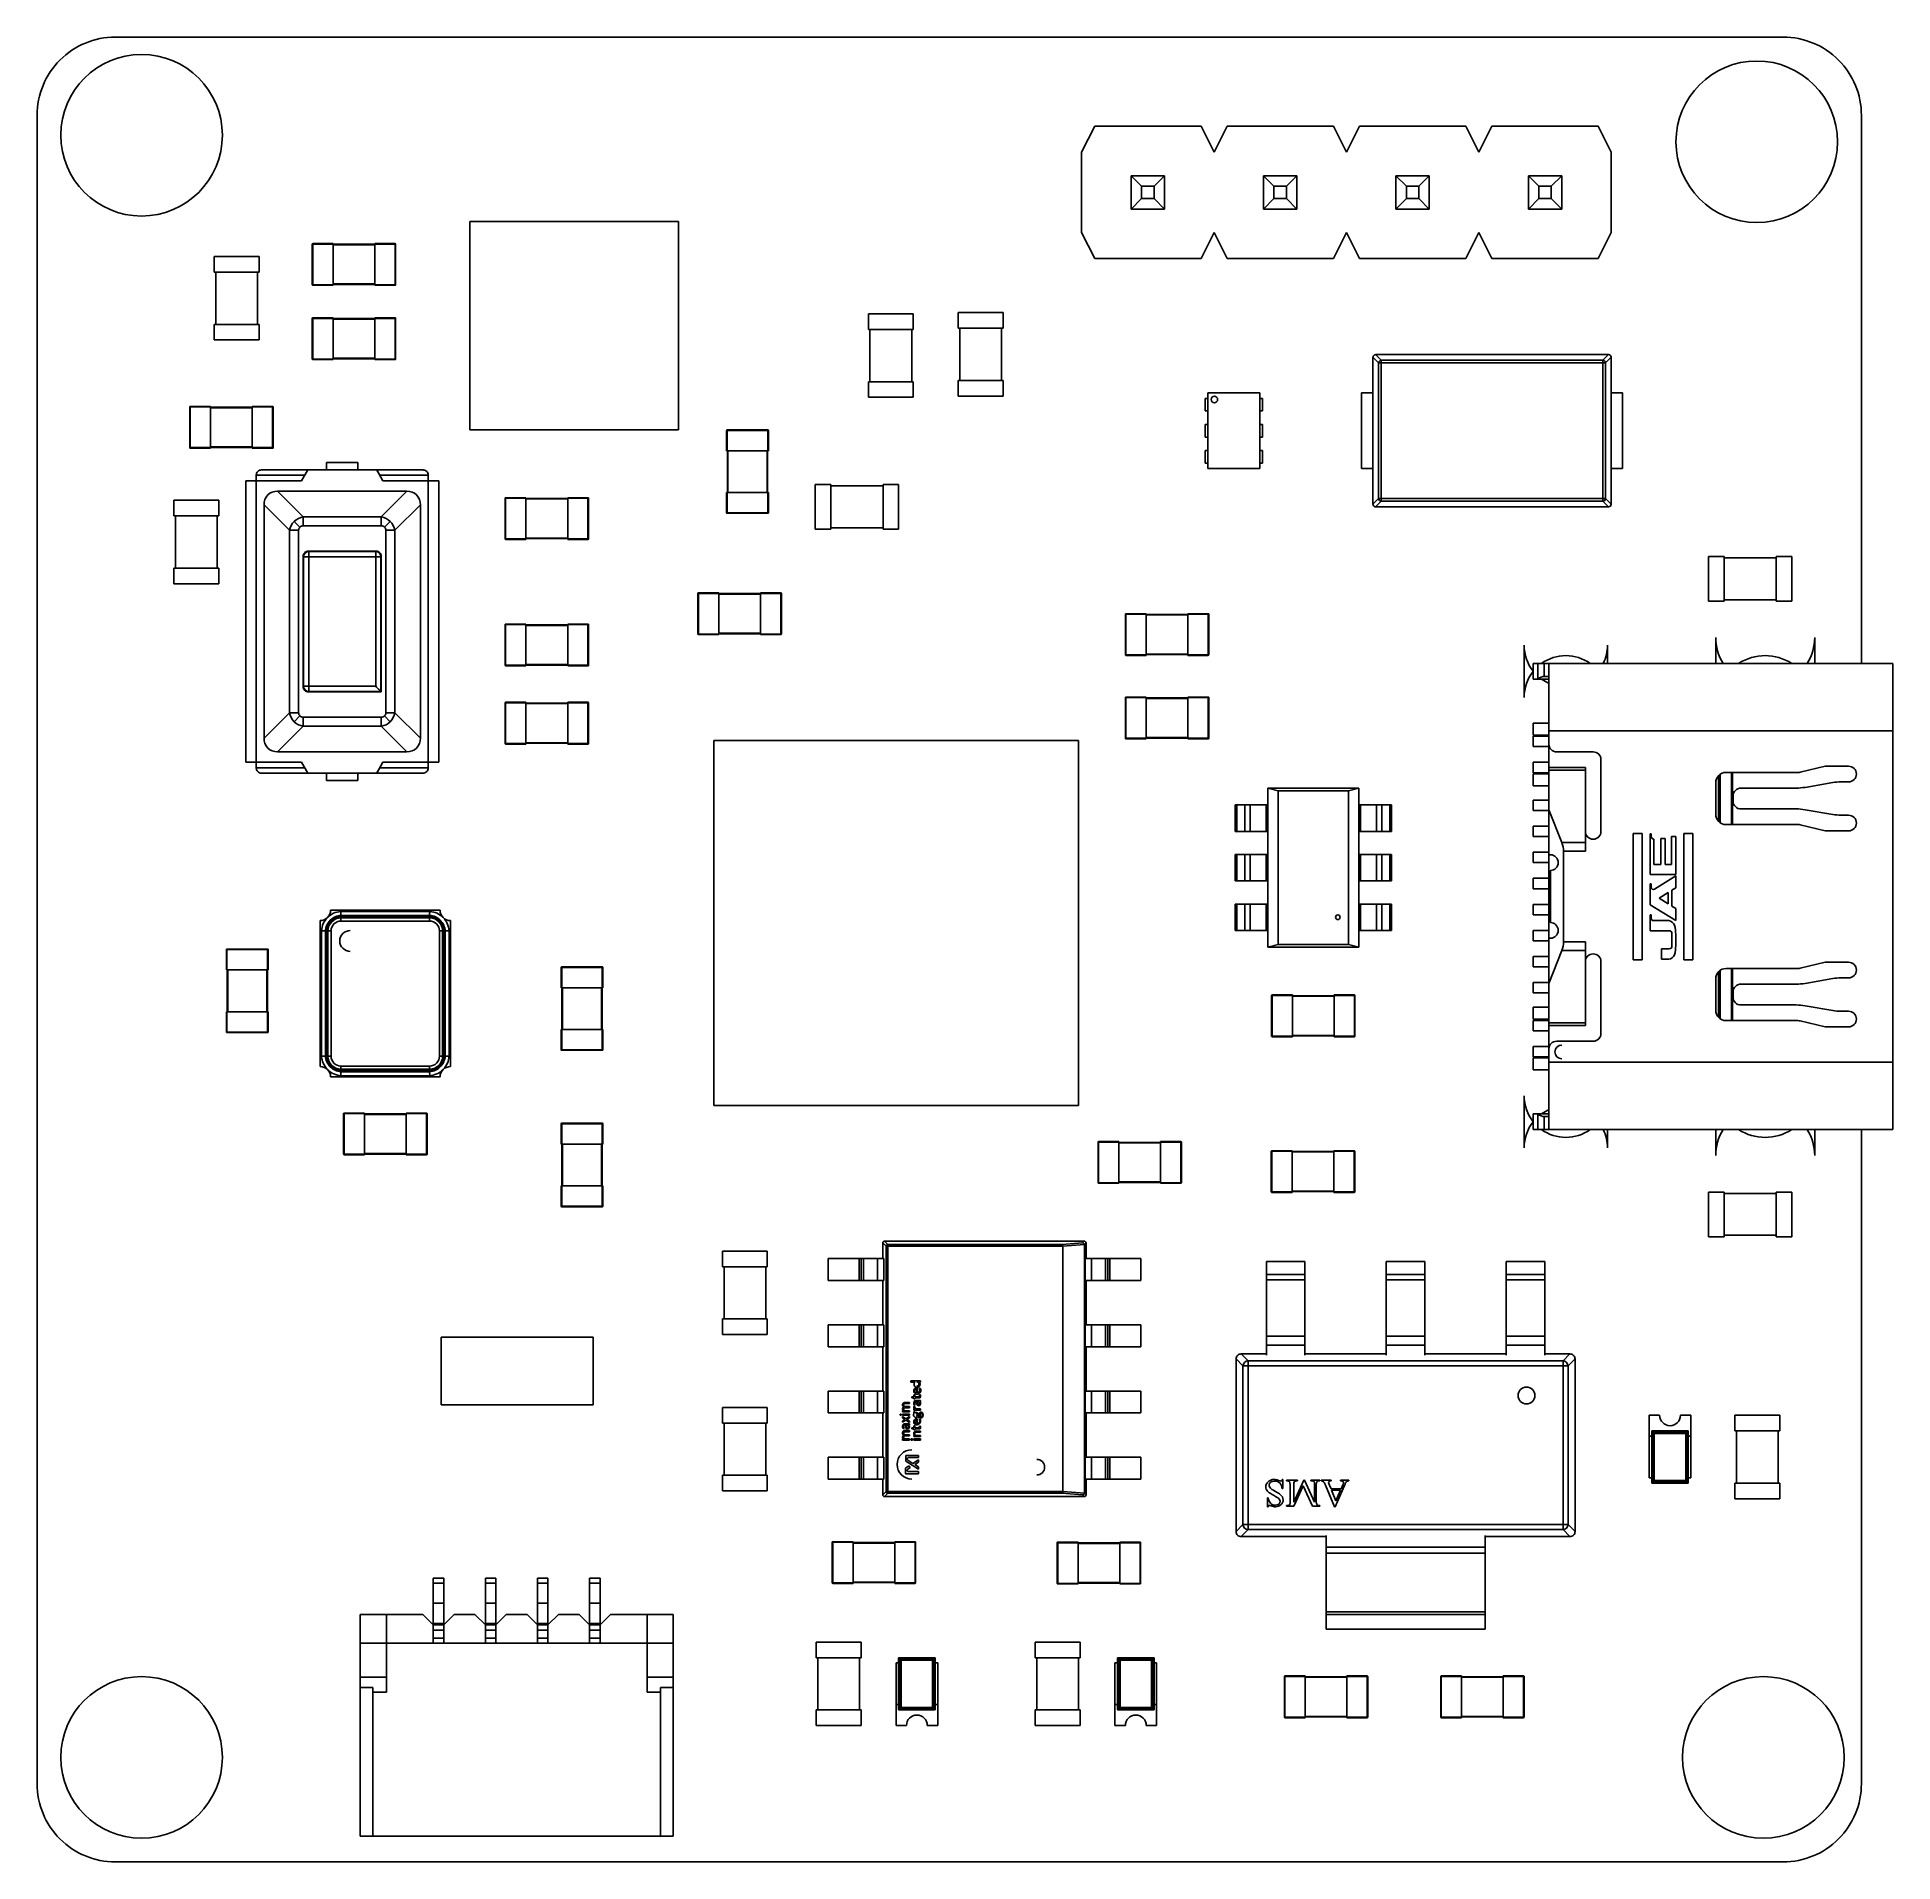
# Model space of a CAD drawing. Header units: millimetres. Extents: x 0 to 35.6, y 0 to 35.
import ezdxf

# ---------------------------------------------------------------- set-up
doc = ezdxf.new("R2010")
doc.units = ezdxf.units.MM

msp = doc.modelspace()

# ---------------------------------------------------------------- linework, layer by layer
at = {"color": 7, "linetype": 'Continuous', "lineweight": 25}
for p, q in [((33.526, 34.982), (1.526, 34.982)), ((0.026, 33.482), (0.026, 1.482)), ((35.026, 22.968), (35.026, 33.482)), ((20.316, 33.274), (20.066, 32.774)), ((20.316, 33.274), (22.356, 33.274)), ((22.606, 32.774), (22.356, 33.274)), ((22.856, 33.274), (22.606, 32.774)), ((22.856, 33.274), (24.896, 33.274)), ((25.146, 32.774), (24.896, 33.274)), ((25.396, 33.274), (25.146, 32.774)), ((25.396, 33.274), (27.436, 33.274)), ((27.686, 32.774), (27.436, 33.274)), ((27.936, 33.274), (27.686, 32.774)), ((27.936, 33.274), (29.976, 33.274)), ((30.226, 32.774), (29.976, 33.274)), ((20.066, 32.774), (20.066, 31.234)), ((30.226, 32.774), (30.226, 31.234)), ((21.016, 31.684), (21.016, 32.324)), ((21.216, 32.124), (21.016, 32.324)), ((21.016, 32.324), (21.656, 32.324)), ((21.456, 32.124), (21.216, 32.124)), ((21.216, 32.124), (21.216, 31.884)), ((21.456, 32.124), (21.656, 32.324)), ((21.456, 31.884), (21.456, 32.124)), ((21.656, 32.324), (21.656, 31.684)), ((23.556, 31.684), (23.556, 32.324)), ((23.756, 32.124), (23.556, 32.324)), ((23.556, 32.324), (24.196, 32.324)), ((23.996, 32.124), (23.756, 32.124)), ((23.756, 32.124), (23.756, 31.884)), ((23.996, 32.124), (24.196, 32.324)), ((23.996, 31.884), (23.996, 32.124)), ((24.196, 32.324), (24.196, 31.684)), ((26.096, 31.684), (26.096, 32.324)), ((26.296, 32.124), (26.096, 32.324)), ((26.096, 32.324), (26.736, 32.324)), ((26.536, 32.124), (26.296, 32.124)), ((26.296, 32.124), (26.296, 31.884)), ((26.536, 32.124), (26.736, 32.324)), ((26.536, 31.884), (26.536, 32.124)), ((26.736, 32.324), (26.736, 31.684)), ((28.636, 31.684), (28.636, 32.324)), ((28.836, 32.124), (28.636, 32.324)), ((28.636, 32.324), (29.276, 32.324)), ((29.076, 32.124), (28.836, 32.124)), ((28.836, 32.124), (28.836, 31.884)), ((29.076, 32.124), (29.276, 32.324)), ((29.076, 31.884), (29.076, 32.124)), ((29.276, 32.324), (29.276, 31.684)), ((21.216, 31.884), (21.016, 31.684)), ((21.216, 31.884), (21.456, 31.884)), ((21.656, 31.684), (21.456, 31.884)), ((23.756, 31.884), (23.556, 31.684)), ((23.756, 31.884), (23.996, 31.884)), ((24.196, 31.684), (23.996, 31.884)), ((26.296, 31.884), (26.096, 31.684)), ((26.296, 31.884), (26.536, 31.884)), ((26.736, 31.684), (26.536, 31.884)), ((28.836, 31.884), (28.636, 31.684)), ((28.836, 31.884), (29.076, 31.884)), ((29.276, 31.684), (29.076, 31.884)), ((8.331, 31.447), (12.329, 31.447)), ((8.331, 27.449), (8.331, 31.447)), ((12.329, 31.447), (12.329, 27.449)), ((21.656, 31.684), (21.016, 31.684)), ((24.196, 31.684), (23.556, 31.684)), ((26.736, 31.684), (26.096, 31.684)), ((29.276, 31.684), (28.636, 31.684)), ((5.305, 31.013), (5.705, 31.013)), ((5.305, 31.013), (5.305, 30.233)), ((5.315, 31.023), (5.315, 30.223)), ((5.315, 31.023), (5.705, 31.023)), ((5.705, 30.223), (5.705, 31.023)), ((5.705, 31.008), (6.505, 31.008)), ((5.705, 30.998), (6.505, 30.998)), ((6.505, 31.023), (6.505, 30.223)), ((6.505, 31.023), (6.895, 31.023)), ((6.905, 31.013), (6.505, 31.013)), ((6.895, 30.223), (6.895, 31.023)), ((6.905, 30.233), (6.905, 31.013)), ((20.066, 31.234), (20.316, 30.734)), ((22.356, 30.734), (22.606, 31.234)), ((22.606, 31.234), (22.856, 30.734)), ((24.896, 30.734), (25.146, 31.234)), ((25.146, 31.234), (25.396, 30.734)), ((27.436, 30.734), (27.686, 31.234)), ((27.686, 31.234), (27.936, 30.734)), ((29.976, 30.734), (30.226, 31.234)), ((3.425, 30.773), (3.425, 30.473)), ((3.425, 30.773), (4.285, 30.773)), ((4.285, 30.473), (4.285, 30.773)), ((20.316, 30.734), (22.356, 30.734)), ((22.856, 30.734), (24.896, 30.734)), ((25.396, 30.734), (27.436, 30.734)), ((27.936, 30.734), (29.976, 30.734)), ((3.425, 30.473), (4.285, 30.473)), ((3.455, 29.473), (3.455, 30.473)), ((4.255, 30.473), (4.255, 29.473)), ((5.305, 30.233), (5.705, 30.233)), ((5.315, 30.223), (5.705, 30.223)), ((6.505, 30.248), (5.705, 30.248)), ((5.705, 30.238), (6.505, 30.238)), ((6.905, 30.233), (6.505, 30.233)), ((6.505, 30.223), (6.895, 30.223)), ((5.305, 29.588), (5.705, 29.588)), ((5.305, 29.588), (5.305, 28.808)), ((5.315, 29.598), (5.315, 28.798)), ((5.315, 29.598), (5.705, 29.598)), ((5.705, 28.798), (5.705, 29.598)), ((5.705, 29.583), (6.505, 29.583)), ((5.705, 29.573), (6.505, 29.573)), ((6.505, 29.598), (6.505, 28.798)), ((6.505, 29.598), (6.895, 29.598)), ((6.905, 29.588), (6.505, 29.588)), ((6.895, 28.798), (6.895, 29.598)), ((6.905, 28.808), (6.905, 29.588)), ((15.975, 29.673), (15.975, 29.373)), ((15.975, 29.673), (16.835, 29.673)), ((16.835, 29.373), (16.835, 29.673)), ((17.7, 29.698), (17.7, 29.398)), ((17.7, 29.698), (18.56, 29.698)), ((18.56, 29.398), (18.56, 29.698)), ((3.425, 29.473), (3.425, 29.173)), ((3.425, 29.473), (4.285, 29.473)), ((4.285, 29.173), (4.285, 29.473)), ((15.975, 29.373), (16.835, 29.373)), ((16.005, 28.373), (16.005, 29.373)), ((16.805, 29.373), (16.805, 28.373)), ((17.7, 29.398), (18.56, 29.398)), ((17.73, 28.398), (17.73, 29.398)), ((18.53, 29.398), (18.53, 28.398)), ((3.425, 29.173), (4.285, 29.173)), ((25.655, 28.842), (25.655, 26.022)), ((25.655, 28.842), (25.764, 28.733)), ((25.655, 26.022), (25.655, 28.842)), ((25.705, 28.892), (25.814, 28.783)), ((25.705, 28.892), (30.175, 28.892)), ((25.705, 28.892), (30.175, 28.892)), ((30.175, 28.892), (30.066, 28.783)), ((30.225, 28.842), (30.116, 28.733)), ((30.225, 26.022), (30.225, 28.842)), ((30.225, 26.022), (30.225, 28.842)), ((5.305, 28.808), (5.705, 28.808)), ((5.315, 28.798), (5.705, 28.798)), ((6.505, 28.823), (5.705, 28.823)), ((5.705, 28.813), (6.505, 28.813)), ((6.905, 28.808), (6.505, 28.808)), ((6.505, 28.798), (6.895, 28.798)), ((25.764, 28.733), (30.116, 28.733)), ((25.764, 26.131), (25.764, 28.733)), ((25.814, 26.081), (25.814, 28.783)), ((25.814, 28.783), (30.066, 28.783)), ((30.066, 26.081), (30.066, 28.783)), ((30.116, 26.131), (30.116, 28.733)), ((15.975, 28.373), (15.975, 28.073)), ((15.975, 28.373), (16.835, 28.373)), ((16.835, 28.373), (16.835, 28.073)), ((17.7, 28.398), (17.7, 28.098)), ((17.7, 28.398), (18.56, 28.398)), ((18.56, 28.398), (18.56, 28.098)), ((22.487, 26.707), (22.487, 28.157)), ((22.487, 28.157), (23.487, 28.157)), ((23.487, 26.707), (23.487, 28.157)), ((25.435, 28.157), (25.435, 26.707)), ((25.655, 28.157), (25.435, 28.157)), ((30.225, 28.157), (30.445, 28.157)), ((30.445, 26.707), (30.445, 28.157)), ((2.955, 27.888), (3.355, 27.888)), ((2.955, 27.888), (2.955, 27.108)), ((2.965, 27.898), (2.965, 27.098)), ((3.355, 27.898), (2.965, 27.898)), ((3.355, 27.098), (3.355, 27.898)), ((4.155, 27.883), (3.355, 27.883)), ((3.355, 27.873), (4.155, 27.873)), ((4.155, 27.898), (4.155, 27.098)), ((4.545, 27.898), (4.155, 27.898)), ((4.555, 27.888), (4.155, 27.888)), ((4.545, 27.098), (4.545, 27.898)), ((4.555, 27.108), (4.555, 27.888)), ((15.975, 28.073), (16.835, 28.073)), ((17.7, 28.098), (18.56, 28.098)), ((22.437, 27.812), (22.437, 28.052)), ((22.437, 28.052), (22.487, 28.052)), ((22.437, 27.812), (22.487, 27.812)), ((23.537, 28.052), (23.487, 28.052)), ((23.537, 27.812), (23.487, 27.812)), ((23.537, 27.812), (23.537, 28.052)), ((12.329, 27.449), (8.331, 27.449)), ((14.055, 27.438), (13.255, 27.438)), ((13.255, 27.048), (13.255, 27.438)), ((13.265, 27.448), (13.265, 27.048)), ((14.045, 27.448), (13.265, 27.448)), ((14.045, 27.448), (14.045, 27.048)), ((14.055, 27.048), (14.055, 27.438)), ((22.437, 27.312), (22.437, 27.552)), ((22.437, 27.552), (22.487, 27.552)), ((23.537, 27.552), (23.487, 27.552)), ((23.537, 27.312), (23.537, 27.552)), ((2.955, 27.108), (3.355, 27.108)), ((3.355, 27.098), (2.965, 27.098)), ((4.155, 27.123), (3.355, 27.123)), ((4.155, 27.113), (3.355, 27.113)), ((4.555, 27.108), (4.155, 27.108)), ((4.545, 27.098), (4.155, 27.098)), ((22.437, 27.312), (22.487, 27.312)), ((23.537, 27.312), (23.487, 27.312)), ((5.58, 26.681), (5.58, 26.823)), ((6.18, 26.823), (5.58, 26.823)), ((6.18, 26.681), (6.18, 26.823)), ((13.255, 27.048), (14.055, 27.048)), ((13.27, 26.248), (13.27, 27.048)), ((13.28, 26.248), (13.28, 27.048)), ((14.03, 27.048), (14.03, 26.248)), ((14.04, 26.248), (14.04, 27.048)), ((22.437, 26.812), (22.437, 27.052)), ((22.437, 27.052), (22.487, 27.052)), ((22.437, 26.812), (22.487, 26.812)), ((22.487, 26.707), (23.487, 26.707)), ((23.537, 27.052), (23.487, 27.052)), ((23.537, 26.812), (23.487, 26.812)), ((23.537, 26.812), (23.537, 27.052)), ((25.655, 26.707), (25.435, 26.707)), ((30.225, 26.707), (30.445, 26.707)), ((4.03, 26.473), (5.101, 26.473)), ((4.03, 21.073), (4.03, 26.473)), ((4.23, 26.581), (4.23, 20.965)), ((5.162, 26.581), (4.23, 26.581)), ((4.33, 26.681), (7.43, 26.681)), ((5.101, 26.473), (5.217, 26.681)), ((6.543, 26.681), (6.659, 26.473)), ((7.53, 26.581), (6.599, 26.581)), ((6.659, 26.473), (7.73, 26.473)), ((7.53, 20.965), (7.53, 26.581)), ((7.73, 26.473), (7.73, 21.073)), ((15.255, 26.403), (14.955, 26.403)), ((14.955, 25.543), (14.955, 26.403)), ((15.255, 25.543), (15.255, 26.403)), ((15.255, 26.373), (16.255, 26.373)), ((16.555, 26.403), (16.255, 26.403)), ((16.255, 25.543), (16.255, 26.403)), ((16.555, 25.543), (16.555, 26.403)), ((2.65, 25.798), (2.65, 26.098)), ((3.51, 26.098), (2.65, 26.098)), ((3.51, 25.798), (3.51, 26.098)), ((4.871, 25.522), (4.38, 26.013)), ((4.38, 26.013), (4.38, 21.533)), ((4.64, 26.273), (5.131, 25.782)), ((7.12, 26.273), (4.64, 26.273)), ((6.63, 25.782), (7.12, 26.273)), ((7.38, 26.013), (6.889, 25.522)), ((7.38, 21.533), (7.38, 26.013)), ((9.005, 26.138), (9.405, 26.138)), ((9.005, 26.138), (9.005, 25.358)), ((9.015, 26.148), (9.015, 25.348)), ((9.015, 26.148), (9.405, 26.148)), ((9.405, 25.348), (9.405, 26.148)), ((9.405, 26.133), (10.205, 26.133)), ((9.405, 26.123), (10.205, 26.123)), ((10.205, 26.148), (10.595, 26.148)), ((10.205, 26.148), (10.205, 25.348)), ((10.605, 26.138), (10.205, 26.138)), ((10.595, 25.348), (10.595, 26.148)), ((10.605, 25.358), (10.605, 26.138)), ((13.255, 25.858), (13.255, 26.248)), ((14.055, 26.248), (13.255, 26.248)), ((13.265, 25.848), (13.265, 26.248)), ((14.045, 25.848), (14.045, 26.248)), ((14.055, 25.858), (14.055, 26.248)), ((25.655, 26.022), (25.764, 26.131)), ((25.705, 25.972), (25.814, 26.081)), ((25.764, 26.131), (30.116, 26.131)), ((25.814, 26.081), (30.066, 26.081)), ((30.175, 25.972), (30.066, 26.081)), ((30.225, 26.022), (30.116, 26.131)), ((3.51, 25.798), (2.65, 25.798)), ((2.68, 24.798), (2.68, 25.798)), ((3.48, 25.798), (3.48, 24.798)), ((4.959, 25.694), (5.068, 25.585)), ((5.131, 25.782), (5.131, 25.609)), ((5.131, 25.782), (6.63, 25.782)), ((6.63, 25.609), (6.63, 25.782)), ((6.802, 25.694), (6.692, 25.585)), ((13.255, 25.858), (14.055, 25.858)), ((13.265, 25.848), (14.045, 25.848)), ((25.705, 25.972), (30.175, 25.972)), ((25.705, 25.972), (30.175, 25.972)), ((5.044, 25.522), (4.871, 25.522)), ((4.871, 22.023), (4.871, 25.522)), ((5.044, 25.522), (5.044, 22.023)), ((6.63, 25.609), (5.131, 25.609)), ((6.889, 25.522), (6.716, 25.522)), ((6.716, 22.023), (6.716, 25.522)), ((6.889, 25.522), (6.889, 22.023)), ((9.005, 25.358), (9.405, 25.358)), ((9.015, 25.348), (9.405, 25.348)), ((10.205, 25.373), (9.405, 25.373)), ((9.405, 25.363), (10.205, 25.363)), ((10.605, 25.358), (10.205, 25.358)), ((10.205, 25.348), (10.595, 25.348)), ((14.955, 25.543), (15.255, 25.543)), ((16.255, 25.573), (15.255, 25.573)), ((16.255, 25.543), (16.555, 25.543)), ((5.138, 25.015), (5.13, 25.023)), ((5.13, 25.023), (5.13, 22.523)), ((6.622, 25.015), (5.138, 25.015)), ((5.138, 22.531), (5.138, 25.015)), ((5.23, 25.123), (5.238, 25.115)), ((6.53, 25.123), (5.23, 25.123)), ((5.238, 25.115), (6.522, 25.115)), ((5.238, 25.115), (5.238, 22.431)), ((6.522, 25.115), (6.53, 25.123)), ((6.522, 22.531), (6.522, 25.115)), ((6.63, 25.023), (6.622, 25.015)), ((6.622, 25.015), (6.622, 22.431)), ((6.63, 22.423), (6.63, 25.023)), ((32.091, 25.022), (32.091, 24.162)), ((32.391, 25.022), (32.091, 25.022)), ((32.391, 25.022), (32.391, 24.162)), ((32.391, 24.992), (33.391, 24.992)), ((33.691, 25.022), (33.391, 25.022)), ((33.391, 25.022), (33.391, 24.162)), ((33.691, 25.022), (33.691, 24.162)), ((2.65, 24.798), (2.65, 24.498)), ((3.51, 24.798), (2.65, 24.798)), ((3.51, 24.498), (3.51, 24.798)), ((3.51, 24.498), (2.65, 24.498)), ((12.705, 24.313), (12.705, 23.533)), ((12.705, 24.313), (13.105, 24.313)), ((12.715, 24.323), (12.715, 23.523)), ((13.105, 24.323), (12.715, 24.323)), ((13.105, 23.523), (13.105, 24.323)), ((13.905, 24.308), (13.105, 24.308)), ((13.105, 24.298), (13.905, 24.298)), ((13.905, 24.323), (13.905, 23.523)), ((14.295, 24.323), (13.905, 24.323)), ((14.305, 24.313), (13.905, 24.313)), ((14.295, 23.523), (14.295, 24.323)), ((14.305, 23.533), (14.305, 24.313)), ((20.905, 23.913), (20.905, 23.133)), ((20.905, 23.913), (21.305, 23.913)), ((20.915, 23.923), (20.915, 23.123)), ((21.305, 23.923), (20.915, 23.923)), ((21.305, 23.123), (21.305, 23.923)), ((22.105, 23.908), (21.305, 23.908)), ((21.305, 23.898), (22.105, 23.898)), ((22.105, 23.923), (22.105, 23.123)), ((22.495, 23.923), (22.105, 23.923)), ((22.505, 23.913), (22.105, 23.913)), ((22.495, 23.123), (22.495, 23.923)), ((22.505, 23.133), (22.505, 23.913)), ((32.091, 24.162), (32.391, 24.162)), ((33.391, 24.192), (32.391, 24.192)), ((33.391, 24.162), (33.691, 24.162)), ((9.005, 23.713), (9.405, 23.713)), ((9.005, 23.713), (9.005, 22.933)), ((9.015, 23.723), (9.015, 22.923)), ((9.015, 23.723), (9.405, 23.723)), ((9.405, 22.923), (9.405, 23.723)), ((9.405, 23.708), (10.205, 23.708)), ((9.405, 23.698), (10.205, 23.698)), ((10.205, 23.723), (10.595, 23.723)), ((10.205, 23.723), (10.205, 22.923)), ((10.605, 23.713), (10.205, 23.713)), ((10.595, 22.923), (10.595, 23.723)), ((10.605, 22.933), (10.605, 23.713)), ((12.705, 23.533), (13.105, 23.533)), ((13.105, 23.523), (12.715, 23.523)), ((13.905, 23.548), (13.105, 23.548)), ((13.905, 23.538), (13.105, 23.538)), ((14.305, 23.533), (13.905, 23.533)), ((14.295, 23.523), (13.905, 23.523)), ((22.105, 23.148), (21.305, 23.148)), ((28.555, 22.318), (28.555, 23.318)), ((30.155, 23.318), (30.155, 22.968)), ((32.23, 22.968), (32.23, 23.468)), ((34.13, 23.468), (34.13, 22.968)), ((9.005, 22.933), (9.405, 22.933)), ((9.015, 22.923), (9.405, 22.923)), ((10.205, 22.948), (9.405, 22.948)), ((9.405, 22.938), (10.205, 22.938)), ((10.605, 22.933), (10.205, 22.933)), ((10.205, 22.923), (10.595, 22.923)), ((20.905, 23.133), (21.305, 23.133)), ((21.305, 23.123), (20.915, 23.123)), ((22.105, 23.138), (21.305, 23.138)), ((22.505, 23.133), (22.105, 23.133)), ((22.495, 23.123), (22.105, 23.123)), ((35.63, 22.968), (28.73, 22.968)), ((28.73, 22.668), (28.73, 22.968)), ((28.818, 22.67), (28.818, 22.968)), ((28.942, 22.718), (28.942, 22.968)), ((29.03, 22.968), (29.03, 14.028)), ((35.63, 22.968), (35.63, 14.028)), ((5.13, 22.523), (5.138, 22.531)), ((5.138, 22.531), (6.522, 22.531)), ((5.238, 22.431), (5.23, 22.423)), ((6.622, 22.431), (5.238, 22.431)), ((6.622, 22.431), (6.63, 22.423)), ((29.03, 22.668), (28.73, 22.668)), ((28.942, 22.718), (29.03, 22.718)), ((5.23, 22.423), (6.63, 22.423)), ((9.005, 22.213), (9.405, 22.213)), ((9.005, 22.213), (9.005, 21.433)), ((9.015, 22.223), (9.015, 21.423)), ((9.015, 22.223), (9.405, 22.223)), ((9.405, 21.423), (9.405, 22.223)), ((9.405, 22.208), (10.205, 22.208)), ((9.405, 22.198), (10.205, 22.198)), ((10.205, 22.223), (10.205, 21.423)), ((10.205, 22.223), (10.595, 22.223)), ((10.605, 22.213), (10.205, 22.213)), ((10.595, 21.423), (10.595, 22.223)), ((10.605, 21.433), (10.605, 22.213)), ((20.905, 22.313), (20.905, 21.533)), ((20.905, 22.313), (21.305, 22.313)), ((20.915, 22.323), (20.915, 21.523)), ((21.305, 22.323), (20.915, 22.323)), ((21.305, 21.523), (21.305, 22.323)), ((22.105, 22.308), (21.305, 22.308)), ((21.305, 22.298), (22.105, 22.298)), ((22.105, 22.323), (22.105, 21.523)), ((22.495, 22.323), (22.105, 22.323)), ((22.505, 22.313), (22.105, 22.313)), ((22.495, 21.523), (22.495, 22.323)), ((22.505, 21.533), (22.505, 22.313)), ((4.38, 21.533), (4.871, 22.023)), ((5.131, 21.764), (4.64, 21.273)), ((4.871, 22.023), (5.044, 22.023)), ((4.959, 21.852), (5.068, 21.961)), ((5.131, 21.937), (5.131, 21.764)), ((5.131, 21.937), (6.63, 21.937)), ((6.63, 21.764), (5.131, 21.764)), ((6.63, 21.764), (6.63, 21.937)), ((7.12, 21.273), (6.63, 21.764)), ((6.802, 21.852), (6.692, 21.961)), ((6.716, 22.023), (6.889, 22.023)), ((6.889, 22.023), (7.38, 21.533)), ((28.73, 21.823), (28.73, 21.593)), ((29.03, 21.823), (28.73, 21.823)), ((9.005, 21.433), (9.405, 21.433)), ((9.015, 21.423), (9.405, 21.423)), ((10.205, 21.448), (9.405, 21.448)), ((9.405, 21.438), (10.205, 21.438)), ((10.605, 21.433), (10.205, 21.433)), ((10.205, 21.423), (10.595, 21.423)), ((13.008, 14.488), (13.008, 21.488)), ((13.008, 21.488), (20.008, 21.488)), ((20.008, 21.488), (20.008, 14.488)), ((20.905, 21.533), (21.305, 21.533)), ((21.305, 21.523), (20.915, 21.523)), ((22.105, 21.548), (21.305, 21.548)), ((22.105, 21.538), (21.305, 21.538)), ((22.505, 21.533), (22.105, 21.533)), ((22.495, 21.523), (22.105, 21.523)), ((29.03, 21.593), (28.73, 21.593)), ((29.03, 21.573), (28.73, 21.573)), ((28.73, 21.573), (28.73, 21.373)), ((29.03, 21.373), (28.73, 21.373)), ((29.03, 21.678), (35.63, 21.678)), ((5.101, 21.073), (4.03, 21.073)), ((4.64, 21.273), (7.12, 21.273)), ((5.217, 20.865), (5.101, 21.073)), ((6.659, 21.073), (6.543, 20.865)), ((7.73, 21.073), (6.659, 21.073)), ((28.73, 21.073), (28.73, 20.873)), ((29.03, 21.073), (28.73, 21.073)), ((29.18, 21.273), (29.88, 21.273)), ((30.03, 19.748), (30.03, 21.123)), ((4.23, 20.965), (5.162, 20.965)), ((7.43, 20.865), (4.33, 20.865)), ((5.58, 20.865), (5.58, 20.723)), ((5.58, 20.723), (6.18, 20.723)), ((6.18, 20.723), (6.18, 20.865)), ((6.599, 20.965), (7.53, 20.965)), ((29.03, 20.873), (28.73, 20.873)), ((28.73, 20.853), (28.73, 20.623)), ((28.73, 20.853), (29.03, 20.853)), ((29.03, 20.971), (29.73, 20.971)), ((29.03, 20.92), (29.73, 20.92)), ((29.73, 20.971), (29.73, 19.367)), ((32.23, 20.078), (32.23, 20.678)), ((32.282, 19.943), (32.282, 20.813)), ((32.314, 20.841), (32.314, 19.915)), ((33.806, 20.878), (32.43, 20.878)), ((32.531, 19.878), (32.531, 20.878)), ((32.55, 20.878), (32.55, 19.878)), ((34.33, 20.998), (33.853, 20.884)), ((33.944, 20.592), (34.475, 20.684)), ((34.33, 20.998), (34.78, 20.998)), ((34.634, 20.698), (34.644, 20.698)), ((34.644, 20.698), (34.78, 20.698)), ((23.838, 20.523), (23.635, 20.574)), ((23.635, 20.574), (25.387, 20.574)), ((23.635, 17.526), (23.635, 20.574)), ((23.838, 20.523), (25.184, 20.523)), ((23.838, 17.577), (23.838, 20.523)), ((25.387, 20.574), (25.184, 20.523)), ((25.184, 20.523), (25.184, 17.577)), ((25.387, 20.574), (25.387, 17.526)), ((29.03, 20.623), (28.73, 20.623)), ((28.73, 20.348), (28.73, 20.148)), ((29.03, 20.348), (28.73, 20.348)), ((32.564, 20.328), (32.564, 20.428)), ((32.714, 20.578), (33.776, 20.578)), ((23.012, 20.254), (23.302, 20.254)), ((23.012, 19.746), (23.012, 20.254)), ((23.045, 20.254), (23.045, 19.746)), ((23.195, 19.746), (23.195, 20.254)), ((23.302, 20.254), (23.635, 20.254)), ((23.302, 20.254), (23.302, 19.746)), ((23.603, 19.746), (23.603, 20.254)), ((25.387, 20.254), (25.72, 20.254)), ((25.419, 20.254), (25.419, 19.746)), ((25.72, 19.746), (25.72, 20.254)), ((25.72, 20.254), (26.01, 20.254)), ((25.827, 20.254), (25.827, 19.746)), ((25.977, 19.746), (25.977, 20.254)), ((26.01, 20.254), (26.01, 19.746)), ((29.03, 20.148), (28.73, 20.148)), ((29.279, 19.532), (29.03, 20.163)), ((33.776, 20.178), (32.714, 20.178)), ((34.475, 20.072), (33.944, 20.164)), ((34.644, 20.058), (34.634, 20.058)), ((34.644, 20.058), (34.78, 20.058)), ((23.302, 19.746), (23.012, 19.746)), ((23.635, 19.746), (23.302, 19.746)), ((25.72, 19.746), (25.387, 19.746)), ((26.01, 19.746), (25.72, 19.746)), ((28.73, 19.848), (28.73, 19.648)), ((29.03, 19.848), (28.73, 19.848)), ((29.03, 19.648), (28.73, 19.648)), ((30.821, 19.707), (30.649, 19.707)), ((30.649, 19.707), (30.649, 17.283)), ((30.821, 17.283), (30.821, 19.707)), ((30.994, 19.703), (30.976, 19.703)), ((30.976, 19.703), (30.976, 18.919)), ((30.994, 19.65), (30.994, 19.703)), ((31.045, 19.114), (31.045, 19.599)), ((31.18, 19.608), (31.18, 19.114)), ((31.258, 19.608), (31.18, 19.608)), ((31.258, 19.114), (31.258, 19.608)), ((31.381, 19.65), (31.381, 19.114)), ((31.463, 19.65), (31.381, 19.65)), ((31.463, 18.919), (31.463, 19.65)), ((31.619, 19.707), (31.619, 17.283)), ((31.79, 19.707), (31.619, 19.707)), ((31.79, 17.283), (31.79, 19.707)), ((32.43, 19.878), (33.806, 19.878)), ((33.853, 19.872), (34.33, 19.758)), ((34.78, 19.758), (34.33, 19.758)), ((23.012, 19.304), (23.302, 19.304)), ((23.012, 18.796), (23.012, 19.304)), ((23.045, 19.304), (23.045, 18.796)), ((23.195, 18.796), (23.195, 19.304)), ((23.302, 19.304), (23.635, 19.304)), ((23.302, 19.304), (23.302, 18.796)), ((23.603, 18.796), (23.603, 19.304)), ((25.387, 19.304), (25.72, 19.304)), ((25.419, 19.304), (25.419, 18.796)), ((25.72, 18.796), (25.72, 19.304)), ((25.72, 19.304), (26.01, 19.304)), ((25.827, 19.304), (25.827, 18.796)), ((25.977, 18.796), (25.977, 19.304)), ((26.01, 19.304), (26.01, 18.796)), ((28.73, 19.348), (28.73, 19.148)), ((29.03, 19.348), (28.73, 19.348)), ((29.03, 19.298), (29.06, 19.298)), ((29.73, 19.532), (29.279, 19.532)), ((29.31, 19.367), (29.73, 19.367)), ((29.31, 19.367), (29.31, 17.629)), ((29.03, 19.148), (28.73, 19.148)), ((29.06, 17.998), (29.06, 18.998)), ((30.976, 18.919), (31.463, 18.919)), ((31.18, 19.114), (31.045, 19.114)), ((31.463, 18.895), (31.055, 18.64)), ((31.381, 19.114), (31.258, 19.114)), ((31.463, 18.664), (31.463, 18.895)), ((23.302, 18.796), (23.012, 18.796)), ((23.635, 18.796), (23.302, 18.796)), ((25.72, 18.796), (25.387, 18.796)), ((26.01, 18.796), (25.72, 18.796)), ((28.73, 18.848), (28.73, 18.648)), ((29.03, 18.848), (28.73, 18.848)), ((29.03, 18.648), (28.73, 18.648)), ((30.994, 18.741), (30.976, 18.741)), ((30.976, 18.741), (30.976, 18.34)), ((30.994, 18.674), (30.994, 18.741)), ((31.144, 18.465), (31.32, 18.575)), ((31.32, 18.575), (31.32, 18.356)), ((31.389, 18.618), (31.463, 18.664)), ((31.389, 18.312), (31.389, 18.618)), ((5.656, 18.237), (7.756, 18.237)), ((7.559, 18.212), (5.853, 18.212)), ((23.012, 18.354), (23.302, 18.354)), ((23.012, 17.846), (23.012, 18.354)), ((23.045, 18.354), (23.045, 17.846)), ((23.195, 17.846), (23.195, 18.354)), ((23.302, 18.354), (23.635, 18.354)), ((23.302, 18.354), (23.302, 17.846)), ((23.603, 17.846), (23.603, 18.354)), ((25.387, 18.354), (25.72, 18.354)), ((25.419, 18.354), (25.419, 17.846)), ((25.72, 17.846), (25.72, 18.354)), ((25.72, 18.354), (26.01, 18.354)), ((25.827, 18.354), (25.827, 17.846)), ((25.977, 17.846), (25.977, 18.354)), ((26.01, 18.354), (26.01, 17.846)), ((28.73, 18.348), (28.73, 18.148)), ((29.03, 18.348), (28.73, 18.348)), ((30.976, 18.34), (31.463, 18.036)), ((31.32, 18.356), (31.144, 18.465)), ((31.463, 18.266), (31.389, 18.312)), ((31.463, 18.036), (31.463, 18.266)), ((5.456, 15.237), (5.456, 18.037)), ((5.481, 17.84), (5.481, 15.434)), ((5.556, 17.837), (5.556, 15.437)), ((5.576, 17.835), (5.576, 15.439)), ((5.666, 17.837), (5.586, 17.837)), ((5.586, 15.437), (5.586, 17.837)), ((5.606, 17.837), (5.606, 15.437)), ((5.666, 17.837), (5.666, 15.437)), ((7.556, 18.137), (5.856, 18.137)), ((7.554, 18.117), (5.856, 18.117)), ((5.856, 18.027), (5.856, 18.107)), ((5.856, 18.107), (7.556, 18.107)), ((7.556, 18.087), (5.856, 18.087)), ((7.556, 18.027), (5.856, 18.027)), ((7.556, 18.027), (7.556, 18.107)), ((7.746, 15.437), (7.746, 17.837)), ((7.746, 17.837), (7.826, 17.837)), ((7.806, 15.437), (7.806, 17.837)), ((7.826, 17.837), (7.826, 15.437)), ((7.836, 15.439), (7.836, 17.837)), ((7.856, 15.437), (7.856, 17.837)), ((7.931, 15.434), (7.931, 17.84)), ((7.956, 18.037), (7.956, 15.237)), ((23.302, 17.846), (23.012, 17.846)), ((23.635, 17.846), (23.302, 17.846)), ((25.72, 17.846), (25.387, 17.846)), ((26.01, 17.846), (25.72, 17.846)), ((29.03, 18.148), (28.73, 18.148)), ((28.73, 17.848), (28.73, 17.648)), ((29.03, 17.848), (28.73, 17.848)), ((30.994, 18.145), (30.976, 18.145)), ((30.976, 18.145), (30.976, 17.841)), ((30.976, 17.841), (31.341, 17.841)), ((30.994, 18.075), (30.994, 18.145)), ((31.329, 18.036), (31.026, 18.036)), ((4.459, 17.479), (3.659, 17.479)), ((3.659, 17.089), (3.659, 17.479)), ((3.669, 17.489), (3.669, 17.089)), ((4.449, 17.489), (3.669, 17.489)), ((4.449, 17.489), (4.449, 17.089)), ((4.459, 17.089), (4.459, 17.479)), ((23.838, 17.577), (23.635, 17.526)), ((25.387, 17.526), (23.635, 17.526)), ((25.184, 17.577), (23.838, 17.577)), ((25.184, 17.577), (25.387, 17.526)), ((29.03, 17.648), (28.73, 17.648)), ((29.06, 17.698), (29.03, 17.698)), ((29.03, 16.833), (29.279, 17.464)), ((29.279, 17.464), (29.73, 17.464)), ((29.73, 17.629), (29.31, 17.629)), ((29.73, 17.629), (29.73, 16.025)), ((31.192, 17.495), (31.192, 17.294)), ((31.341, 17.495), (31.192, 17.495)), ((31.391, 17.791), (31.391, 17.545)), ((31.463, 17.55), (31.463, 17.779)), ((10.88, 17.138), (10.08, 17.138)), ((10.08, 17.138), (10.08, 16.748)), ((10.09, 17.148), (10.09, 16.748)), ((10.87, 17.148), (10.09, 17.148)), ((10.87, 17.148), (10.87, 16.748)), ((10.88, 17.138), (10.88, 16.748)), ((28.73, 17.348), (28.73, 17.148)), ((29.03, 17.348), (28.73, 17.348)), ((29.03, 17.148), (28.73, 17.148)), ((30.03, 15.873), (30.03, 17.248)), ((30.649, 17.283), (30.821, 17.283)), ((31.192, 17.294), (31.329, 17.294)), ((31.619, 17.283), (31.79, 17.283)), ((33.806, 17.118), (32.43, 17.118)), ((32.531, 16.118), (32.531, 17.118)), ((32.55, 17.118), (32.55, 16.118)), ((34.33, 17.238), (33.853, 17.124)), ((34.33, 17.238), (34.78, 17.238)), ((3.659, 17.089), (4.459, 17.089)), ((3.674, 16.289), (3.674, 17.089)), ((3.684, 16.289), (3.684, 17.089)), ((4.434, 17.089), (4.434, 16.289)), ((4.444, 16.289), (4.444, 17.089)), ((10.08, 16.748), (10.88, 16.748)), ((10.095, 16.748), (10.095, 15.948)), ((10.105, 15.948), (10.105, 16.748)), ((10.855, 16.748), (10.855, 15.948)), ((10.865, 16.748), (10.865, 15.948)), ((28.73, 16.848), (28.73, 16.648)), ((29.03, 16.848), (28.73, 16.848)), ((32.23, 16.318), (32.23, 16.918)), ((32.282, 16.183), (32.282, 17.053)), ((32.314, 17.081), (32.314, 16.155)), ((33.776, 16.818), (32.714, 16.818)), ((33.944, 16.832), (34.475, 16.924)), ((34.634, 16.938), (34.644, 16.938)), ((34.644, 16.938), (34.78, 16.938)), ((23.709, 16.6), (24.109, 16.6)), ((23.709, 16.6), (23.709, 15.82)), ((23.719, 16.61), (23.719, 15.81)), ((23.719, 16.61), (24.109, 16.61)), ((24.109, 15.81), (24.109, 16.61)), ((24.109, 16.595), (24.909, 16.595)), ((24.109, 16.585), (24.909, 16.585)), ((24.909, 16.61), (24.909, 15.81)), ((24.909, 16.61), (25.299, 16.61)), ((25.309, 16.6), (24.909, 16.6)), ((25.299, 15.81), (25.299, 16.61)), ((25.309, 15.82), (25.309, 16.6)), ((29.03, 16.648), (28.73, 16.648)), ((32.564, 16.568), (32.564, 16.668)), ((32.714, 16.418), (33.776, 16.418)), ((34.475, 16.312), (33.944, 16.404)), ((3.659, 15.899), (3.659, 16.289)), ((4.459, 16.289), (3.659, 16.289)), ((3.669, 15.889), (3.669, 16.289)), ((4.449, 15.889), (4.449, 16.289)), ((4.459, 15.899), (4.459, 16.289)), ((28.73, 16.373), (28.73, 16.143)), ((29.03, 16.373), (28.73, 16.373)), ((29.03, 16.143), (28.73, 16.143)), ((28.73, 16.123), (28.73, 15.923)), ((29.03, 16.123), (28.73, 16.123)), ((29.03, 16.076), (29.73, 16.076)), ((29.73, 16.025), (29.03, 16.025)), ((32.43, 16.118), (33.806, 16.118)), ((33.853, 16.112), (34.33, 15.998)), ((34.644, 16.298), (34.634, 16.298)), ((34.644, 16.298), (34.78, 16.298)), ((3.659, 15.899), (4.459, 15.899)), ((3.669, 15.889), (4.449, 15.889)), ((10.88, 15.948), (10.08, 15.948)), ((10.08, 15.948), (10.08, 15.558)), ((10.09, 15.548), (10.09, 15.948)), ((10.87, 15.548), (10.87, 15.948)), ((10.88, 15.948), (10.88, 15.558)), ((23.709, 15.82), (24.109, 15.82)), ((23.719, 15.81), (24.109, 15.81)), ((24.909, 15.835), (24.109, 15.835)), ((24.109, 15.825), (24.909, 15.825)), ((25.309, 15.82), (24.909, 15.82)), ((24.909, 15.81), (25.299, 15.81)), ((29.03, 15.923), (28.73, 15.923)), ((29.88, 15.723), (29.18, 15.723)), ((34.78, 15.998), (34.33, 15.998)), ((5.666, 15.437), (5.586, 15.437)), ((7.746, 15.437), (7.826, 15.437)), ((10.08, 15.558), (10.88, 15.558)), ((10.09, 15.548), (10.87, 15.548)), ((28.73, 15.623), (28.73, 15.423)), ((29.03, 15.623), (28.73, 15.623)), ((29.03, 15.423), (28.73, 15.423)), ((28.73, 15.403), (28.73, 15.173)), ((28.73, 15.403), (29.03, 15.403)), ((35.63, 15.318), (29.03, 15.318)), ((7.756, 15.037), (5.656, 15.037)), ((5.853, 15.062), (7.559, 15.062)), ((5.856, 15.247), (5.856, 15.167)), ((5.856, 15.247), (7.556, 15.247)), ((5.856, 15.187), (7.556, 15.187)), ((7.556, 15.167), (5.856, 15.167)), ((5.856, 15.157), (7.554, 15.157)), ((5.856, 15.137), (7.556, 15.137)), ((7.556, 15.167), (7.556, 15.247)), ((29.03, 15.173), (28.73, 15.173)), ((28.555, 13.678), (28.555, 14.678)), ((5.907, 14.334), (6.307, 14.334)), ((5.907, 14.334), (5.907, 13.554)), ((5.917, 14.344), (5.917, 13.544)), ((5.917, 14.344), (6.307, 14.344)), ((6.307, 13.544), (6.307, 14.344)), ((6.307, 14.329), (7.107, 14.329)), ((6.307, 14.319), (7.107, 14.319)), ((7.107, 14.344), (7.497, 14.344)), ((7.107, 14.344), (7.107, 13.544)), ((7.507, 14.334), (7.107, 14.334)), ((7.497, 13.544), (7.497, 14.344)), ((7.507, 13.554), (7.507, 14.334)), ((20.008, 14.488), (13.008, 14.488)), ((28.73, 14.328), (29.03, 14.328)), ((28.73, 14.328), (28.73, 14.028)), ((28.818, 14.326), (28.818, 14.028)), ((29.03, 14.278), (28.942, 14.278)), ((28.942, 14.278), (28.942, 14.028)), ((10.88, 14.138), (10.08, 14.138)), ((10.08, 13.748), (10.08, 14.138)), ((10.09, 14.148), (10.09, 13.748)), ((10.87, 14.148), (10.09, 14.148)), ((10.87, 14.148), (10.87, 13.748)), ((10.88, 13.748), (10.88, 14.138)), ((28.73, 14.028), (35.63, 14.028)), ((30.155, 14.028), (30.155, 13.678)), ((32.23, 13.528), (32.23, 14.028)), ((34.13, 14.028), (34.13, 13.528)), ((35.026, 1.482), (35.026, 14.028)), ((5.907, 13.554), (6.307, 13.554)), ((5.917, 13.544), (6.307, 13.544)), ((7.107, 13.569), (6.307, 13.569)), ((6.307, 13.559), (7.107, 13.559)), ((7.507, 13.554), (7.107, 13.554)), ((7.107, 13.544), (7.497, 13.544)), ((10.08, 13.748), (10.88, 13.748)), ((10.095, 12.948), (10.095, 13.748)), ((10.105, 12.948), (10.105, 13.748)), ((10.855, 13.748), (10.855, 12.948)), ((10.865, 12.948), (10.865, 13.748)), ((20.38, 13.788), (20.78, 13.788)), ((20.38, 13.788), (20.38, 13.008)), ((20.39, 13.798), (20.39, 12.998)), ((20.78, 13.798), (20.39, 13.798)), ((20.78, 12.998), (20.78, 13.798)), ((21.58, 13.783), (20.78, 13.783)), ((20.78, 13.773), (21.58, 13.773)), ((21.58, 13.798), (21.58, 12.998)), ((21.97, 13.798), (21.58, 13.798)), ((21.98, 13.788), (21.58, 13.788)), ((21.97, 12.998), (21.97, 13.798)), ((21.98, 13.008), (21.98, 13.788)), ((23.705, 13.613), (24.105, 13.613)), ((23.705, 13.613), (23.705, 12.833)), ((23.715, 13.623), (23.715, 12.823)), ((23.715, 13.623), (24.105, 13.623)), ((24.105, 12.823), (24.105, 13.623)), ((24.105, 13.608), (24.905, 13.608)), ((24.105, 13.598), (24.905, 13.598)), ((24.905, 13.623), (24.905, 12.823)), ((24.905, 13.623), (25.295, 13.623)), ((25.305, 13.613), (24.905, 13.613)), ((25.295, 12.823), (25.295, 13.623)), ((25.305, 12.833), (25.305, 13.613)), ((10.88, 12.948), (10.08, 12.948)), ((10.08, 12.558), (10.08, 12.948)), ((10.09, 12.548), (10.09, 12.948)), ((10.87, 12.548), (10.87, 12.948)), ((10.88, 12.558), (10.88, 12.948)), ((20.38, 13.008), (20.78, 13.008)), ((20.78, 12.998), (20.39, 12.998)), ((21.58, 13.023), (20.78, 13.023)), ((21.58, 13.013), (20.78, 13.013)), ((21.98, 13.008), (21.58, 13.008)), ((21.97, 12.998), (21.58, 12.998)), ((23.705, 12.833), (24.105, 12.833)), ((23.715, 12.823), (24.105, 12.823)), ((24.905, 12.848), (24.105, 12.848)), ((24.105, 12.838), (24.905, 12.838)), ((25.305, 12.833), (24.905, 12.833)), ((24.905, 12.823), (25.295, 12.823)), ((32.091, 12.83), (32.091, 11.97)), ((32.391, 12.83), (32.091, 12.83)), ((32.391, 12.83), (32.391, 11.97)), ((33.691, 12.83), (33.391, 12.83)), ((33.391, 12.83), (33.391, 11.97)), ((33.691, 12.83), (33.691, 11.97)), ((10.08, 12.558), (10.88, 12.558)), ((10.09, 12.548), (10.87, 12.548)), ((32.391, 12.8), (33.391, 12.8)), ((16.314, 11.79), (16.251, 11.853)), ((16.251, 11.853), (16.251, 11.553)), ((16.286, 11.888), (16.349, 11.825)), ((16.286, 11.888), (20.116, 11.888)), ((16.314, 11.79), (19.706, 11.79)), ((16.314, 7.085), (16.314, 11.79)), ((16.349, 11.825), (19.692, 11.825)), ((16.349, 7.051), (16.349, 11.825)), ((19.692, 11.825), (20.085, 11.856)), ((19.706, 11.789), (20.119, 11.822)), ((19.706, 7.086), (19.706, 11.79)), ((20.085, 11.856), (20.116, 11.888)), ((20.119, 11.82), (20.151, 11.853)), ((20.119, 7.055), (20.119, 11.82)), ((20.151, 11.853), (20.151, 11.553)), ((32.091, 11.97), (32.391, 11.97)), ((33.391, 12), (32.391, 12)), ((33.391, 11.97), (33.691, 11.97)), ((13.175, 11.398), (13.175, 11.698)), ((14.035, 11.698), (13.175, 11.698)), ((14.035, 11.398), (13.175, 11.398)), ((13.205, 10.398), (13.205, 11.398)), ((14.005, 11.398), (14.005, 10.398)), ((14.035, 11.398), (14.035, 11.698)), ((15.201, 11.553), (16.271, 11.553)), ((15.201, 11.553), (15.201, 11.133)), ((15.799, 11.133), (15.799, 11.553)), ((15.836, 11.553), (15.836, 11.133)), ((15.879, 11.553), (15.879, 11.133)), ((16.148, 11.133), (16.148, 11.553)), ((16.271, 11.133), (16.271, 11.553)), ((20.132, 11.133), (20.132, 11.553)), ((20.132, 11.553), (21.201, 11.553)), ((20.254, 11.553), (20.254, 11.133)), ((20.524, 11.553), (20.524, 11.133)), ((20.566, 11.133), (20.566, 11.553)), ((20.604, 11.553), (20.604, 11.133)), ((21.201, 11.553), (21.201, 11.133)), ((23.61, 9.703), (23.61, 11.5)), ((24.35, 11.5), (23.61, 11.5)), ((24.35, 11.5), (24.35, 9.703)), ((25.91, 9.703), (25.91, 11.5)), ((26.65, 11.5), (25.91, 11.5)), ((26.65, 11.5), (26.65, 9.703)), ((28.21, 9.703), (28.21, 11.5)), ((28.95, 11.5), (28.21, 11.5)), ((28.95, 11.5), (28.95, 9.703)), ((15.201, 11.133), (16.271, 11.133)), ((16.251, 11.133), (16.251, 10.283)), ((20.132, 11.133), (21.201, 11.133)), ((20.151, 11.133), (20.151, 10.283)), ((24.35, 11.246), (23.61, 11.246)), ((23.61, 11.146), (24.35, 11.146)), ((26.65, 11.246), (25.91, 11.246)), ((25.91, 11.146), (26.65, 11.146)), ((28.95, 11.246), (28.21, 11.246)), ((28.21, 11.146), (28.95, 11.146)), ((13.175, 10.398), (13.175, 10.098)), ((14.035, 10.398), (13.175, 10.398)), ((14.035, 10.098), (14.035, 10.398)), ((7.775, 10.046), (10.694, 10.046)), ((7.775, 8.747), (7.775, 10.046)), ((10.694, 10.046), (10.694, 8.747)), ((14.035, 10.098), (13.175, 10.098)), ((15.201, 10.283), (16.271, 10.283)), ((15.201, 10.283), (15.201, 9.863)), ((15.799, 9.863), (15.799, 10.283)), ((15.836, 10.283), (15.836, 9.863)), ((15.879, 10.283), (15.879, 9.863)), ((16.148, 9.863), (16.148, 10.283)), ((16.271, 9.863), (16.271, 10.283)), ((20.132, 10.283), (21.201, 10.283)), ((20.132, 9.863), (20.132, 10.283)), ((20.254, 10.283), (20.254, 9.863)), ((20.524, 10.283), (20.524, 9.863)), ((20.566, 9.863), (20.566, 10.283)), ((20.604, 10.283), (20.604, 9.863)), ((21.201, 10.283), (21.201, 9.863)), ((24.35, 10.068), (23.61, 10.068)), ((26.65, 10.068), (25.91, 10.068)), ((28.95, 10.068), (28.21, 10.068)), ((15.201, 9.863), (16.271, 9.863)), ((16.251, 9.863), (16.251, 9.013)), ((20.132, 9.863), (21.201, 9.863)), ((20.151, 9.863), (20.151, 9.013)), ((23.028, 9.628), (23.161, 9.494)), ((23.028, 9.628), (23.028, 6.318)), ((23.259, 9.592), (23.125, 9.726)), ((23.61, 9.726), (23.125, 9.726)), ((23.61, 9.892), (24.35, 9.892)), ((25.91, 9.726), (24.35, 9.726)), ((25.91, 9.892), (26.65, 9.892)), ((28.21, 9.726), (26.65, 9.726)), ((28.21, 9.892), (28.95, 9.892)), ((29.435, 9.726), (28.95, 9.726)), ((29.435, 9.726), (29.301, 9.592)), ((29.399, 9.494), (29.533, 9.628)), ((29.533, 6.318), (29.533, 9.628)), ((23.161, 9.494), (29.399, 9.494)), ((23.161, 9.494), (23.161, 6.452)), ((29.301, 9.592), (23.259, 9.592)), ((23.259, 6.354), (23.259, 9.592)), ((29.301, 9.592), (29.301, 6.354)), ((29.399, 6.452), (29.399, 9.494)), ((15.201, 9.013), (16.271, 9.013)), ((15.201, 9.013), (15.201, 8.593)), ((15.799, 8.593), (15.799, 9.013)), ((15.836, 9.013), (15.836, 8.593)), ((15.879, 9.013), (15.879, 8.593)), ((16.148, 8.593), (16.148, 9.013)), ((16.271, 8.593), (16.271, 9.013)), ((16.787, 9.209), (16.787, 9.185)), ((16.976, 9.209), (16.787, 9.209)), ((16.787, 9.185), (16.865, 9.185)), ((16.808, 8.904), (16.808, 8.885)), ((16.845, 8.904), (16.808, 8.904)), ((16.845, 8.942), (16.845, 8.904)), ((16.865, 8.942), (16.845, 8.942)), ((16.865, 8.904), (16.865, 8.942)), ((16.933, 8.904), (16.865, 8.904)), ((16.901, 8.978), (16.901, 9.047)), ((16.915, 9.072), (16.915, 8.978)), ((16.952, 9.185), (16.976, 9.185)), ((16.952, 9.063), (16.965, 9.068)), ((16.954, 8.937), (16.954, 8.925)), ((16.976, 8.937), (16.954, 8.937)), ((16.976, 9.185), (16.976, 9.209)), ((16.976, 8.906), (16.976, 8.937)), ((20.132, 8.593), (20.132, 9.013)), ((20.132, 9.013), (21.201, 9.013)), ((20.254, 9.013), (20.254, 8.593)), ((20.524, 9.013), (20.524, 8.593)), ((20.566, 8.593), (20.566, 9.013)), ((20.604, 9.013), (20.604, 8.593)), ((21.201, 9.013), (21.201, 8.593)), ((10.694, 8.747), (7.775, 8.747)), ((13.175, 8.698), (13.175, 8.398)), ((13.175, 8.698), (14.035, 8.698)), ((14.035, 8.398), (14.035, 8.698)), ((15.201, 8.593), (16.271, 8.593)), ((16.251, 8.593), (16.251, 7.743)), ((16.581, 8.571), (16.581, 8.548)), ((16.606, 8.571), (16.581, 8.571)), ((16.581, 8.548), (16.606, 8.548)), ((16.606, 8.548), (16.606, 8.571)), ((16.63, 8.611), (16.63, 8.635)), ((16.63, 8.635), (16.652, 8.635)), ((16.761, 8.611), (16.63, 8.611)), ((16.761, 8.571), (16.63, 8.571)), ((16.63, 8.571), (16.63, 8.548)), ((16.63, 8.548), (16.761, 8.548)), ((16.669, 8.794), (16.761, 8.794)), ((16.761, 8.771), (16.669, 8.771)), ((16.669, 8.716), (16.761, 8.716)), ((16.761, 8.693), (16.669, 8.693)), ((16.669, 8.635), (16.761, 8.635)), ((16.761, 8.794), (16.761, 8.771)), ((16.761, 8.716), (16.761, 8.693)), ((16.761, 8.635), (16.761, 8.611)), ((16.761, 8.548), (16.761, 8.571)), ((16.808, 8.885), (16.845, 8.885)), ((16.845, 8.885), (16.845, 8.862)), ((16.845, 8.862), (16.865, 8.862)), ((16.867, 8.716), (16.845, 8.716)), ((16.845, 8.671), (16.845, 8.647)), ((16.867, 8.671), (16.845, 8.671)), ((16.845, 8.647), (16.976, 8.647)), ((16.845, 8.616), (16.845, 8.577)), ((16.865, 8.616), (16.845, 8.616)), ((16.858, 8.739), (16.874, 8.739)), ((16.865, 8.862), (16.865, 8.885)), ((16.865, 8.885), (16.955, 8.885)), ((16.865, 8.597), (16.865, 8.616)), ((16.976, 8.829), (16.867, 8.829)), ((16.875, 8.812), (16.897, 8.812)), ((16.976, 8.671), (16.886, 8.671)), ((16.96, 8.812), (16.976, 8.812)), ((16.976, 8.812), (16.976, 8.829)), ((16.976, 8.647), (16.976, 8.671)), ((20.132, 8.593), (21.201, 8.593)), ((20.151, 8.593), (20.151, 7.743)), ((30.955, 7.348), (30.955, 8.548)), ((30.955, 8.548), (31.155, 8.548)), ((31.555, 8.548), (31.755, 8.548)), ((31.755, 8.548), (31.755, 7.348)), ((32.6, 8.548), (32.6, 8.248)), ((33.46, 8.548), (32.6, 8.548)), ((33.46, 8.248), (33.46, 8.548)), ((13.175, 8.398), (14.035, 8.398)), ((13.205, 7.398), (13.205, 8.398)), ((14.005, 8.398), (14.005, 7.398)), ((16.63, 8.523), (16.63, 8.498)), ((16.693, 8.479), (16.63, 8.523)), ((16.63, 8.498), (16.675, 8.467)), ((16.675, 8.467), (16.63, 8.438)), ((16.63, 8.413), (16.693, 8.454)), ((16.63, 8.438), (16.63, 8.413)), ((16.643, 8.295), (16.66, 8.295)), ((16.761, 8.385), (16.652, 8.385)), ((16.66, 8.367), (16.682, 8.367)), ((16.669, 8.254), (16.761, 8.254)), ((16.761, 8.231), (16.669, 8.231)), ((16.761, 8.523), (16.693, 8.479)), ((16.693, 8.454), (16.761, 8.407)), ((16.712, 8.466), (16.761, 8.498)), ((16.761, 8.433), (16.712, 8.466)), ((16.746, 8.367), (16.761, 8.367)), ((16.761, 8.498), (16.761, 8.523)), ((16.761, 8.407), (16.761, 8.433)), ((16.761, 8.367), (16.761, 8.385)), ((16.761, 8.254), (16.761, 8.231)), ((16.808, 8.309), (16.808, 8.289)), ((16.845, 8.309), (16.808, 8.309)), ((16.808, 8.289), (16.845, 8.289)), ((16.865, 8.347), (16.845, 8.347)), ((16.845, 8.347), (16.845, 8.309)), ((16.845, 8.289), (16.845, 8.267)), ((16.845, 8.267), (16.865, 8.267)), ((16.865, 8.309), (16.865, 8.347)), ((16.933, 8.309), (16.865, 8.309)), ((16.865, 8.289), (16.955, 8.289)), ((16.865, 8.267), (16.865, 8.289)), ((16.87, 8.242), (16.976, 8.242)), ((16.976, 8.222), (16.886, 8.222)), ((16.897, 8.39), (16.897, 8.459)), ((16.91, 8.481), (16.91, 8.39)), ((16.948, 8.474), (16.96, 8.479)), ((16.954, 8.342), (16.954, 8.33)), ((16.976, 8.342), (16.954, 8.342)), ((16.976, 8.31), (16.976, 8.342)), ((16.976, 8.242), (16.976, 8.222)), ((31.033, 8.22), (31.005, 8.248)), ((31.005, 8.248), (31.705, 8.248)), ((31.005, 7.248), (31.005, 8.248)), ((31.033, 7.276), (31.033, 8.22)), ((31.033, 8.22), (31.677, 8.22)), ((31.053, 7.296), (31.053, 8.2)), ((31.053, 8.2), (31.657, 8.2)), ((31.657, 8.2), (31.657, 7.296)), ((31.677, 8.22), (31.705, 8.248)), ((31.677, 8.22), (31.677, 7.276)), ((31.705, 8.248), (31.705, 7.248)), ((33.46, 8.248), (32.6, 8.248)), ((32.63, 7.248), (32.63, 8.248)), ((33.43, 8.248), (33.43, 7.248)), ((16.63, 8.072), (16.63, 8.095)), ((16.63, 8.095), (16.652, 8.095)), ((16.761, 8.072), (16.63, 8.072)), ((16.669, 8.176), (16.761, 8.176)), ((16.761, 8.153), (16.669, 8.153)), ((16.669, 8.095), (16.761, 8.095)), ((16.761, 8.176), (16.761, 8.153)), ((16.761, 8.095), (16.761, 8.072)), ((16.796, 8.095), (16.796, 8.072)), ((16.821, 8.095), (16.796, 8.095)), ((16.796, 8.072), (16.821, 8.072)), ((16.821, 8.072), (16.821, 8.095)), ((16.845, 8.14), (16.845, 8.16)), ((16.845, 8.16), (16.865, 8.16)), ((16.976, 8.14), (16.845, 8.14)), ((16.845, 8.095), (16.845, 8.072)), ((16.976, 8.095), (16.845, 8.095)), ((16.845, 8.072), (16.976, 8.072)), ((16.886, 8.16), (16.976, 8.16)), ((16.976, 8.16), (16.976, 8.14)), ((16.976, 8.072), (16.976, 8.095)), ((31.005, 8.148), (30.955, 8.148)), ((31.755, 8.148), (31.705, 8.148)), ((15.201, 7.743), (16.271, 7.743)), ((15.201, 7.743), (15.201, 7.323)), ((15.799, 7.323), (15.799, 7.743)), ((15.836, 7.743), (15.836, 7.323)), ((15.879, 7.743), (15.879, 7.323)), ((16.148, 7.323), (16.148, 7.743)), ((16.271, 7.323), (16.271, 7.743)), ((16.687, 7.533), (16.751, 7.578)), ((16.687, 7.428), (16.687, 7.533)), ((16.693, 7.775), (16.933, 7.775)), ((16.693, 7.671), (16.693, 7.775)), ((16.933, 7.514), (16.693, 7.671)), ((16.729, 7.684), (16.827, 7.62)), ((16.774, 7.546), (16.729, 7.514)), ((16.933, 7.736), (16.74, 7.736)), ((16.751, 7.578), (16.774, 7.546)), ((16.827, 7.62), (16.933, 7.692)), ((16.933, 7.651), (16.865, 7.605)), ((16.865, 7.605), (16.933, 7.56)), ((16.933, 7.775), (16.933, 7.736)), ((16.933, 7.692), (16.933, 7.651)), ((16.933, 7.56), (16.933, 7.514)), ((20.132, 7.743), (21.201, 7.743)), ((20.132, 7.323), (20.132, 7.743)), ((20.254, 7.743), (20.254, 7.323)), ((20.524, 7.743), (20.524, 7.323)), ((20.566, 7.323), (20.566, 7.743)), ((20.604, 7.743), (20.604, 7.323)), ((21.201, 7.743), (21.201, 7.323)), ((13.175, 7.398), (13.175, 7.098)), ((13.175, 7.398), (14.035, 7.398)), ((14.035, 7.098), (14.035, 7.398)), ((15.201, 7.323), (16.271, 7.323)), ((16.251, 7.323), (16.251, 7.023)), ((16.933, 7.428), (16.687, 7.428)), ((16.74, 7.471), (16.933, 7.471)), ((16.933, 7.471), (16.933, 7.428)), ((20.132, 7.323), (21.201, 7.323)), ((20.151, 7.323), (20.151, 7.023)), ((23.926, 7.316), (23.913, 7.316)), ((23.913, 7.144), (23.926, 7.144)), ((23.926, 7.144), (23.926, 7.316)), ((24.207, 7.304), (23.995, 7.304)), ((23.995, 7.304), (23.995, 7.291)), ((23.995, 7.291), (24.012, 7.291)), ((24.066, 7.218), (24.066, 6.891)), ((24.329, 7.304), (24.136, 6.884)), ((24.136, 6.884), (24.136, 7.218)), ((24.136, 6.804), (24.315, 7.196)), ((24.189, 7.291), (24.207, 7.291)), ((24.207, 7.291), (24.207, 7.304)), ((24.315, 7.196), (24.496, 6.804)), ((24.341, 7.304), (24.329, 7.304)), ((24.535, 6.884), (24.341, 7.304)), ((24.464, 7.304), (24.464, 7.291)), ((24.638, 7.304), (24.464, 7.304)), ((24.464, 7.291), (24.482, 7.291)), ((24.535, 7.218), (24.535, 6.884)), ((24.567, 6.891), (24.567, 7.218)), ((24.62, 7.291), (24.638, 7.291)), ((24.638, 7.291), (24.638, 7.304)), ((24.659, 7.304), (24.659, 7.291)), ((24.856, 7.304), (24.659, 7.304)), ((24.745, 7.209), (24.919, 6.793)), ((24.85, 7.137), (24.82, 7.209)), ((25.044, 7.137), (24.85, 7.137)), ((24.856, 7.291), (24.856, 7.304)), ((24.932, 6.793), (25.108, 7.204)), ((25.033, 7.304), (25.033, 7.291)), ((25.19, 7.304), (25.033, 7.304)), ((25.078, 7.216), (25.044, 7.137)), ((25.19, 7.291), (25.19, 7.304)), ((31.005, 7.348), (30.955, 7.348)), ((31.005, 7.248), (31.033, 7.276)), ((31.705, 7.248), (31.005, 7.248)), ((31.677, 7.276), (31.033, 7.276)), ((31.657, 7.296), (31.053, 7.296)), ((31.677, 7.276), (31.705, 7.248)), ((31.755, 7.348), (31.705, 7.348)), ((32.6, 7.248), (32.6, 6.948)), ((33.46, 7.248), (32.6, 7.248)), ((33.46, 6.948), (33.46, 7.248)), ((13.175, 7.098), (14.035, 7.098)), ((16.251, 7.023), (16.314, 7.085)), ((16.286, 6.988), (16.349, 7.051)), ((16.286, 6.988), (20.116, 6.988)), ((19.706, 7.085), (16.314, 7.085)), ((16.349, 7.051), (19.692, 7.051)), ((19.692, 7.051), (20.085, 7.019)), ((20.119, 7.053), (19.706, 7.086)), ((20.085, 7.019), (20.116, 6.988)), ((20.151, 7.023), (20.119, 7.055)), ((23.645, 6.966), (23.632, 6.966)), ((23.632, 6.966), (23.632, 6.793)), ((23.632, 6.793), (23.645, 6.793)), ((23.995, 6.818), (23.995, 6.804)), ((24.012, 6.818), (23.995, 6.818)), ((23.995, 6.804), (24.136, 6.804)), ((24.496, 6.804), (24.638, 6.804)), ((24.638, 6.804), (24.638, 6.818)), ((24.945, 6.908), (24.861, 7.11)), ((24.861, 7.11), (25.032, 7.11)), ((24.919, 6.793), (24.932, 6.793)), ((25.032, 7.11), (24.945, 6.908)), ((33.46, 6.948), (32.6, 6.948)), ((23.161, 6.452), (23.028, 6.318)), ((29.399, 6.452), (23.161, 6.452)), ((29.533, 6.318), (29.399, 6.452)), ((15.28, 6.113), (15.68, 6.113)), ((15.28, 6.113), (15.28, 5.333)), ((15.29, 6.123), (15.29, 5.323)), ((15.68, 6.123), (15.29, 6.123)), ((15.68, 5.323), (15.68, 6.123)), ((16.48, 6.108), (15.68, 6.108)), ((15.68, 6.098), (16.48, 6.098)), ((16.48, 6.123), (16.48, 5.323)), ((16.87, 6.123), (16.48, 6.123)), ((16.88, 6.113), (16.48, 6.113)), ((16.87, 5.323), (16.87, 6.123)), ((16.88, 5.333), (16.88, 6.113)), ((19.596, 6.104), (19.996, 6.104)), ((19.596, 6.104), (19.596, 5.324)), ((19.606, 6.114), (19.606, 5.314)), ((19.606, 6.114), (19.996, 6.114)), ((19.996, 5.314), (19.996, 6.114)), ((19.996, 6.099), (20.796, 6.099)), ((19.996, 6.089), (20.796, 6.089)), ((20.796, 6.114), (20.796, 5.314)), ((20.796, 6.114), (21.186, 6.114)), ((21.196, 6.104), (20.796, 6.104)), ((21.186, 5.314), (21.186, 6.114)), ((21.196, 5.324), (21.196, 6.104)), ((23.125, 6.221), (23.259, 6.354)), ((23.125, 6.221), (24.755, 6.221)), ((23.259, 6.354), (29.301, 6.354)), ((24.755, 4.446), (24.755, 6.243)), ((27.805, 6.243), (27.805, 4.446)), ((27.805, 6.221), (29.435, 6.221)), ((29.301, 6.354), (29.435, 6.221)), ((27.805, 6.021), (24.755, 6.021)), ((24.755, 5.904), (27.805, 5.904)), ((7.827, 5.426), (7.627, 5.426)), ((7.627, 5.426), (7.627, 4.526)), ((7.827, 5.426), (7.827, 4.526)), ((8.827, 5.426), (8.627, 5.426)), ((8.627, 5.426), (8.627, 4.526)), ((8.827, 5.426), (8.827, 4.526)), ((9.827, 5.426), (9.627, 5.426)), ((9.627, 5.426), (9.627, 4.526)), ((9.827, 5.426), (9.827, 4.526)), ((10.827, 5.426), (10.627, 5.426)), ((10.627, 5.426), (10.627, 4.526)), ((10.827, 5.426), (10.827, 4.526)), ((16.48, 5.348), (15.68, 5.348)), ((7.827, 5.326), (7.627, 5.326)), ((8.827, 5.326), (8.627, 5.326)), ((9.827, 5.326), (9.627, 5.326)), ((10.827, 5.326), (10.627, 5.326)), ((15.28, 5.333), (15.68, 5.333)), ((15.68, 5.323), (15.29, 5.323)), ((16.48, 5.338), (15.68, 5.338)), ((16.88, 5.333), (16.48, 5.333)), ((16.87, 5.323), (16.48, 5.323)), ((19.596, 5.324), (19.996, 5.324)), ((19.606, 5.314), (19.996, 5.314)), ((20.796, 5.339), (19.996, 5.339)), ((19.996, 5.329), (20.796, 5.329)), ((21.196, 5.324), (20.796, 5.324)), ((20.796, 5.314), (21.186, 5.314)), ((7.427, 4.726), (6.227, 4.726)), ((6.227, 4.726), (6.227, 4.176)), ((6.727, 4.176), (6.727, 4.726)), ((7.627, 4.526), (7.427, 4.726)), ((7.827, 4.947), (7.627, 4.947)), ((8.027, 4.726), (7.827, 4.526)), ((8.427, 4.726), (8.027, 4.726)), ((8.627, 4.526), (8.427, 4.726)), ((8.827, 4.947), (8.627, 4.947)), ((9.027, 4.726), (8.827, 4.526)), ((9.027, 4.726), (9.427, 4.726)), ((9.627, 4.526), (9.427, 4.726)), ((9.827, 4.947), (9.627, 4.947)), ((10.027, 4.726), (9.827, 4.526)), ((10.427, 4.726), (10.027, 4.726)), ((10.627, 4.526), (10.427, 4.726)), ((10.827, 4.947), (10.627, 4.947)), ((11.027, 4.726), (10.827, 4.526)), ((11.027, 4.726), (12.227, 4.726)), ((11.727, 4.176), (11.727, 4.726)), ((12.227, 4.176), (12.227, 4.726)), ((27.805, 4.778), (24.755, 4.778)), ((24.755, 4.728), (27.805, 4.728)), ((7.827, 4.555), (7.627, 4.555)), ((7.627, 4.526), (7.627, 4.176)), ((7.827, 4.526), (7.627, 4.526)), ((7.827, 4.426), (7.627, 4.426)), ((7.827, 4.276), (7.627, 4.276)), ((7.827, 4.526), (7.827, 4.176)), ((8.827, 4.555), (8.627, 4.555)), ((8.627, 4.526), (8.627, 4.176)), ((8.827, 4.526), (8.627, 4.526)), ((8.827, 4.426), (8.627, 4.426)), ((8.827, 4.276), (8.627, 4.276)), ((8.827, 4.526), (8.827, 4.176)), ((9.827, 4.555), (9.627, 4.555)), ((9.627, 4.526), (9.627, 4.176)), ((9.827, 4.526), (9.627, 4.526)), ((9.827, 4.426), (9.627, 4.426)), ((9.827, 4.276), (9.627, 4.276)), ((9.827, 4.526), (9.827, 4.176)), ((10.827, 4.555), (10.627, 4.555)), ((10.627, 4.526), (10.627, 4.176)), ((10.827, 4.526), (10.627, 4.526)), ((10.827, 4.426), (10.627, 4.426)), ((10.827, 4.276), (10.627, 4.276)), ((10.827, 4.526), (10.827, 4.176)), ((27.805, 4.446), (24.755, 4.446)), ((6.227, 4.176), (12.227, 4.176)), ((6.227, 4.176), (6.227, 0.476)), ((6.727, 4.176), (6.727, 3.237)), ((11.727, 3.237), (11.727, 4.176)), ((12.227, 4.176), (12.227, 0.476)), ((14.975, 4.198), (14.975, 3.898)), ((14.975, 4.198), (15.835, 4.198)), ((15.835, 3.898), (15.835, 4.198)), ((19.175, 4.198), (19.175, 3.898)), ((19.175, 4.198), (20.035, 4.198)), ((20.035, 3.898), (20.035, 4.198)), ((14.975, 3.898), (15.835, 3.898)), ((15.005, 2.898), (15.005, 3.898)), ((15.805, 3.898), (15.805, 2.898)), ((16.505, 3.798), (16.555, 3.798)), ((16.505, 2.598), (16.505, 3.798)), ((16.583, 3.87), (16.555, 3.898)), ((16.555, 3.898), (17.255, 3.898)), ((16.555, 2.898), (16.555, 3.898)), ((16.583, 3.87), (17.227, 3.87)), ((16.583, 2.926), (16.583, 3.87)), ((16.603, 3.85), (17.207, 3.85)), ((16.603, 2.946), (16.603, 3.85)), ((17.207, 3.85), (17.207, 2.946)), ((17.255, 3.898), (17.227, 3.87)), ((17.227, 3.87), (17.227, 2.926)), ((17.255, 3.898), (17.255, 2.898)), ((17.255, 3.798), (17.305, 3.798)), ((17.305, 3.798), (17.305, 2.598)), ((19.175, 3.898), (20.035, 3.898)), ((19.205, 2.898), (19.205, 3.898)), ((20.005, 3.898), (20.005, 2.898)), ((20.705, 2.598), (20.705, 3.798)), ((20.705, 3.798), (20.755, 3.798)), ((20.783, 3.87), (20.755, 3.898)), ((20.755, 3.898), (21.455, 3.898)), ((20.755, 2.898), (20.755, 3.898)), ((20.783, 2.926), (20.783, 3.87)), ((20.783, 3.87), (21.427, 3.87)), ((20.803, 2.946), (20.803, 3.85)), ((20.803, 3.85), (21.407, 3.85)), ((21.407, 3.85), (21.407, 2.946)), ((21.455, 3.898), (21.427, 3.87)), ((21.427, 3.87), (21.427, 2.926)), ((21.455, 3.898), (21.455, 2.898)), ((21.455, 3.798), (21.505, 3.798)), ((21.505, 3.798), (21.505, 2.598)), ((6.727, 3.526), (6.227, 3.526)), ((6.467, 3.324), (6.227, 3.324)), ((6.467, 0.476), (6.467, 3.324)), ((6.727, 3.237), (6.467, 3.237)), ((11.727, 3.526), (12.227, 3.526)), ((11.987, 3.237), (11.727, 3.237)), ((11.987, 3.324), (11.987, 0.476)), ((11.987, 3.324), (12.227, 3.324)), ((23.955, 3.538), (24.355, 3.538)), ((23.955, 3.538), (23.955, 2.758)), ((23.965, 3.548), (23.965, 2.748)), ((23.965, 3.548), (24.355, 3.548)), ((24.355, 2.748), (24.355, 3.548)), ((24.355, 3.533), (25.155, 3.533)), ((24.355, 3.523), (25.155, 3.523)), ((25.155, 3.548), (25.545, 3.548)), ((25.155, 3.548), (25.155, 2.748)), ((25.555, 3.538), (25.155, 3.538)), ((25.545, 2.748), (25.545, 3.548)), ((25.555, 2.758), (25.555, 3.538)), ((26.955, 3.538), (26.955, 2.758)), ((26.955, 3.538), (27.355, 3.538)), ((26.965, 3.548), (26.965, 2.748)), ((27.355, 3.548), (26.965, 3.548)), ((27.355, 2.748), (27.355, 3.548)), ((28.155, 3.533), (27.355, 3.533)), ((27.355, 3.523), (28.155, 3.523)), ((28.155, 3.548), (28.155, 2.748)), ((28.545, 3.548), (28.155, 3.548)), ((28.555, 3.538), (28.155, 3.538)), ((28.545, 2.748), (28.545, 3.548)), ((28.555, 2.758), (28.555, 3.538)), ((14.975, 2.898), (14.975, 2.598)), ((14.975, 2.898), (15.835, 2.898)), ((15.835, 2.598), (15.835, 2.898)), ((16.505, 2.998), (16.555, 2.998)), ((16.583, 2.926), (16.555, 2.898)), ((17.255, 2.898), (16.555, 2.898)), ((17.227, 2.926), (16.583, 2.926)), ((17.207, 2.946), (16.603, 2.946)), ((17.227, 2.926), (17.255, 2.898)), ((17.255, 2.998), (17.305, 2.998)), ((19.175, 2.898), (19.175, 2.598)), ((19.175, 2.898), (20.035, 2.898)), ((20.035, 2.898), (20.035, 2.598)), ((20.705, 2.998), (20.755, 2.998)), ((20.783, 2.926), (20.755, 2.898)), ((21.455, 2.898), (20.755, 2.898)), ((21.427, 2.926), (20.783, 2.926)), ((21.407, 2.946), (20.803, 2.946)), ((21.427, 2.926), (21.455, 2.898)), ((21.455, 2.998), (21.505, 2.998)), ((14.975, 2.598), (15.835, 2.598)), ((16.705, 2.598), (16.505, 2.598)), ((17.305, 2.598), (17.105, 2.598)), ((19.175, 2.598), (20.035, 2.598)), ((20.905, 2.598), (20.705, 2.598)), ((21.505, 2.598), (21.305, 2.598)), ((23.955, 2.758), (24.355, 2.758)), ((23.965, 2.748), (24.355, 2.748)), ((25.155, 2.773), (24.355, 2.773)), ((24.355, 2.763), (25.155, 2.763)), ((25.555, 2.758), (25.155, 2.758)), ((25.155, 2.748), (25.545, 2.748)), ((26.955, 2.758), (27.355, 2.758)), ((27.355, 2.748), (26.965, 2.748)), ((28.155, 2.773), (27.355, 2.773)), ((28.155, 2.763), (27.355, 2.763)), ((28.555, 2.758), (28.155, 2.758)), ((28.545, 2.748), (28.155, 2.748)), ((6.227, 0.476), (12.227, 0.476)), ((1.526, -0.018), (33.526, -0.018))]:
    msp.add_line(p, q, dxfattribs=at)
at = {"color": 7, "linetype": 'Continuous', "lineweight": 25, "flags": 128}
for points in [[(28.889, 22.668), (29.007, 22.598), (29.03, 22.587)], [(29.03, 14.409), (29.007, 14.398), (28.889, 14.328)]]:
    msp.add_lwpolyline(points, dxfattribs=at)
at = {"color": 7, "linetype": 'Continuous', "lineweight": 25}
for centre, radius in [((2.03, 33.101), 1.55), ((33.018, 32.974), 1.55), ((22.612, 28.032), 0.0625), ((24.981, 18.1), 0.0438), ((28.601, 8.927), 0.161), ((2.03, 1.986), 1.55), ((33.145, 1.986), 1.55)]:
    msp.add_circle(centre, radius, dxfattribs=at)
for centre, radius, start, end in [((1.525, 33.483), 1.499, 89.9557, 180.0443), ((33.527, 33.483), 1.499, 359.9557, 90.0443), ((5.315, 31.013), 0.01, 90, 180), ((5.315, 31.013), 0.01, 90, 180), ((6.895, 31.013), 0.01, 0, 90), ((6.895, 31.013), 0.01, 0, 90), ((5.315, 30.233), 0.01, 215.5477, 270), ((6.895, 30.233), 0.01, 270, 0), ((5.315, 29.588), 0.01, 90, 180), ((5.315, 29.588), 0.01, 90, 180), ((6.895, 29.588), 0.01, 0, 90), ((6.895, 29.588), 0.01, 0, 90), ((5.315, 28.808), 0.01, 215.5477, 270), ((6.895, 28.808), 0.01, 270, 0), ((25.815, 28.732), 0.0504, 90.7299, 179.2701), ((30.065, 28.732), 0.0504, 0.7299, 89.2701), ((2.965, 27.888), 0.01, 90, 180), ((4.545, 27.888), 0.01, 35.5477, 90), ((13.265, 27.438), 0.01, 90, 180), ((13.265, 27.438), 0.01, 90, 180), ((14.045, 27.438), 0.01, 0, 90), ((2.965, 27.108), 0.01, 180, 270), ((2.965, 27.108), 0.01, 180, 270), ((4.545, 27.108), 0.01, 270, 0), ((4.545, 27.108), 0.01, 270, 0), ((9.015, 26.138), 0.01, 90, 180), ((9.015, 26.138), 0.01, 90, 180), ((10.595, 26.138), 0.01, 0, 90), ((10.595, 26.138), 0.01, 0, 90), ((25.815, 26.132), 0.0504, 180.7299, 269.2701), ((30.065, 26.132), 0.0504, 270.7299, 359.2701), ((13.265, 25.858), 0.01, 180, 270), ((13.265, 25.858), 0.01, 180, 270), ((14.045, 25.858), 0.01, 270, 0), ((9.015, 25.358), 0.01, 215.5477, 270), ((10.595, 25.358), 0.01, 270, 0), ((5.238, 25.015), 0.1, 90.0204, 179.9796), ((6.522, 25.015), 0.1, 0.0204, 89.9796), ((12.715, 24.313), 0.01, 90, 180), ((14.295, 24.313), 0.01, 35.5477, 90), ((20.915, 23.913), 0.01, 90, 180), ((22.495, 23.913), 0.01, 35.5477, 90), ((9.015, 23.713), 0.01, 90, 180), ((9.015, 23.713), 0.01, 90, 180), ((10.595, 23.713), 0.01, 0, 90), ((10.595, 23.713), 0.01, 0, 90), ((12.715, 23.533), 0.01, 180, 270), ((12.715, 23.533), 0.01, 180, 270), ((14.295, 23.533), 0.01, 270, 0), ((14.295, 23.533), 0.01, 270, 0), ((29.355, 23.318), 0.8, 180, 218.6248), ((29.355, 23.318), 0.8, 334.0557, 0), ((33.18, 23.468), 0.95, 180, 211.7567), ((33.18, 23.468), 0.95, 328.2433, 360), ((9.015, 22.933), 0.01, 215.5477, 270), ((10.595, 22.933), 0.01, 270, 0), ((20.915, 23.133), 0.01, 180, 270), ((20.915, 23.133), 0.01, 180, 270), ((22.495, 23.133), 0.01, 270, 0), ((22.495, 23.133), 0.01, 270, 0), ((29.355, 22.318), 0.8, 141.3752, 180), ((29.355, 22.318), 0.8, 54.3412, 125.6588), ((33.18, 22.168), 0.95, 57.3634, 122.6366), ((5.238, 22.531), 0.1, 180.0204, 269.9796), ((9.015, 22.213), 0.01, 90, 180), ((9.015, 22.213), 0.01, 90, 180), ((10.595, 22.213), 0.01, 0, 90), ((10.595, 22.213), 0.01, 0, 90), ((20.915, 22.313), 0.01, 90, 180), ((22.495, 22.313), 0.01, 35.5477, 90), ((9.015, 21.433), 0.01, 215.5477, 270), ((10.595, 21.433), 0.01, 270, 0), ((20.915, 21.533), 0.01, 180, 270), ((20.915, 21.533), 0.01, 180, 270), ((22.495, 21.533), 0.01, 270, 0), ((22.495, 21.533), 0.01, 270, 0), ((29.18, 21.423), 0.15, 180, 270), ((29.88, 21.123), 0.15, 0, 90), ((32.43, 20.678), 0.2, 90, 180), ((33.806, 21.078), 0.2, 270, 283.4957), ((34.644, 19.703), 0.995, 90.5815, 99.7525), ((34.78, 20.848), 0.15, 270, 90), ((33.776, 21.573), 0.995, 270.0004, 279.752), ((32.43, 20.078), 0.2, 180, 270), ((33.776, 19.183), 0.995, 80.2474, 90.0002), ((34.644, 21.053), 0.995, 260.2481, 269.418), ((34.78, 19.908), 0.15, 270, 90), ((29.88, 19.748), 0.15, 180, 0), ((31.045, 19.65), 0.051, 180, 270), ((33.806, 19.678), 0.2, 76.5043, 90), ((29.06, 19.148), 0.15, 270, 90), ((28.86, 19.367), 0.45, 0, 21.5083), ((31.034, 18.674), 0.04, 180, 302.0139), ((5.456, 18.237), 0.2, 270, 0), ((7.956, 18.237), 0.2, 180, 270), ((5.486, 18.207), 0.27, 293.2843, 335.9476), ((5.856, 17.837), 0.25, 90, 180), ((6.032, 17.646), 0.2, 90, 270), ((7.556, 17.837), 0.25, 0, 90), ((29.06, 17.848), 0.15, 270, 90), ((31.034, 18.075), 0.04, 180, 259.4882), ((31.341, 17.791), 0.05, 0, 90), ((3.669, 17.479), 0.01, 90, 180), ((3.669, 17.479), 0.01, 90, 180), ((4.449, 17.479), 0.01, 0, 90), ((28.86, 17.629), 0.45, 338.4917, 0), ((31.341, 17.545), 0.05, 270, 0), ((10.09, 17.138), 0.01, 125.5477, 180), ((10.87, 17.138), 0.01, 0, 90), ((10.87, 17.138), 0.01, 0, 90), ((29.88, 17.248), 0.15, 0, 180), ((32.43, 16.918), 0.2, 90, 180), ((33.806, 17.318), 0.2, 270, 283.4957), ((34.78, 17.088), 0.15, 270, 90), ((33.776, 17.813), 0.995, 270.0004, 279.752), ((34.644, 15.943), 0.995, 90.5815, 99.7525), ((23.719, 16.6), 0.01, 90, 180), ((23.719, 16.6), 0.01, 90, 180), ((25.299, 16.6), 0.01, 0, 90), ((25.299, 16.6), 0.01, 0, 90), ((33.776, 15.423), 0.995, 80.2474, 90.0002), ((32.43, 16.318), 0.2, 180, 270), ((33.806, 15.918), 0.2, 76.5043, 90), ((34.644, 17.293), 0.995, 260.2481, 269.418), ((34.78, 16.148), 0.15, 270, 90), ((3.669, 15.899), 0.01, 180, 270), ((3.669, 15.899), 0.01, 180, 270), ((4.449, 15.899), 0.01, 305.5477, 0), ((23.719, 15.82), 0.01, 215.5477, 270), ((25.299, 15.82), 0.01, 270, 0), ((29.18, 15.573), 0.15, 90, 180), ((29.88, 15.873), 0.15, 270, 0), ((5.486, 15.067), 0.27, 24.0524, 66.7157), ((5.856, 15.437), 0.25, 180, 270), ((7.556, 15.437), 0.25, 270, 0), ((10.09, 15.558), 0.01, 180, 270), ((10.87, 15.558), 0.01, 270, 0), ((10.87, 15.558), 0.01, 270, 0), ((29.277, 15.519), 0.131, 90, 270), ((5.456, 15.037), 0.2, 0, 90), ((7.956, 15.037), 0.2, 90, 180), ((29.355, 14.678), 0.8, 180, 218.6252), ((5.917, 14.334), 0.01, 90, 180), ((5.917, 14.334), 0.01, 90, 180), ((7.497, 14.334), 0.01, 0, 90), ((7.497, 14.334), 0.01, 0, 90), ((10.09, 14.138), 0.01, 90, 180), ((10.09, 14.138), 0.01, 90, 180), ((10.87, 14.138), 0.01, 0, 90), ((29.355, 13.678), 0.8, 141.3748, 180), ((29.355, 14.678), 0.8, 234.3406, 305.6594), ((29.355, 13.678), 0.8, 360, 25.9447), ((33.18, 13.528), 0.95, 148.2431, 180), ((33.18, 14.828), 0.95, 237.3631, 302.6369), ((33.18, 13.528), 0.95, 0, 31.7569), ((5.917, 13.554), 0.01, 215.5477, 270), ((7.497, 13.554), 0.01, 270, 0), ((20.39, 13.788), 0.01, 90, 180), ((21.97, 13.788), 0.01, 0, 90), ((23.715, 13.613), 0.01, 90, 180), ((23.715, 13.613), 0.01, 90, 180), ((25.295, 13.613), 0.01, 0, 90), ((25.295, 13.613), 0.01, 0, 90), ((20.39, 13.008), 0.01, 180, 270), ((20.39, 13.008), 0.01, 180, 270), ((21.97, 13.008), 0.01, 270, 0), ((21.97, 13.008), 0.01, 270, 0), ((23.715, 12.833), 0.01, 215.5477, 270), ((25.295, 12.833), 0.01, 270, 0), ((10.09, 12.558), 0.01, 180, 270), ((10.09, 12.558), 0.01, 180, 270), ((10.87, 12.558), 0.01, 305.5477, 0), ((16.349, 11.79), 0.0352, 90.5081, 179.4919), ((23.125, 9.628), 0.0971, 89.5853, 180.4147), ((29.435, 9.628), 0.0971, 359.5853, 90.4147), ((23.264, 9.489), 0.103, 92.8487, 177.1513), ((29.296, 9.489), 0.103, 2.8487, 87.1513), ((16.905, 9.014), 0.0586, 80.7151, 279.2849), ((16.909, 9.145), 0.0589, 137.5364, 42.4636), ((16.898, 9.013), 0.0347, 84.1729, 275.8271), ((16.905, 9.148), 0.0392, 270, 90), ((16.933, 8.925), 0.021, 270, 0), ((16.955, 8.906), 0.021, 270, 0), ((16.674, 8.747), 0.0469, 96.3127, 241.0711), ((16.666, 8.671), 0.0383, 111.3512, 248.6488), ((16.677, 8.744), 0.0288, 106.426, 253.574), ((16.683, 8.664), 0.0321, 115.2011, 244.7989), ((16.888, 8.554), 0.0485, 152.2157, 307.9261), ((16.91, 8.78), 0.0661, 131.0924, 218.0605), ((16.922, 8.775), 0.0594, 141.8668, 217.3255), ((16.888, 8.554), 0.0485, 324.7581, 117.829), ((16.888, 8.554), 0.0258, 270, 90), ((31.355, 8.548), 0.2, 180, 0), ((16.674, 8.208), 0.0469, 96.3127, 241.0711), ((16.695, 8.335), 0.0661, 131.0924, 218.0605), ((16.707, 8.331), 0.0594, 141.8668, 217.3255), ((16.677, 8.204), 0.0288, 106.426, 253.574), ((16.901, 8.424), 0.0576, 80.8222, 279.1778), ((16.891, 8.2), 0.0474, 117.2077, 236.8086), ((16.893, 8.424), 0.0347, 84.1729, 275.8271), ((16.894, 8.191), 0.0321, 104.39, 255.61), ((16.933, 8.33), 0.021, 270, 0), ((16.955, 8.31), 0.021, 270, 0), ((16.808, 7.605), 0.282, 90, 270), ((16.666, 8.131), 0.0383, 111.3512, 248.6488), ((16.683, 8.124), 0.0321, 115.2011, 244.7989), ((16.745, 7.708), 0.0283, 100.8221, 236.7984), ((16.743, 7.495), 0.024, 125.5377, 260.9757), ((19.206, 7.553), 0.15, 270, 90), ((16.349, 7.086), 0.0352, 180.5081, 269.4919), ((23.264, 6.457), 0.103, 182.8487, 267.1513), ((29.296, 6.457), 0.103, 272.8487, 357.1513), ((15.29, 6.113), 0.01, 90, 180), ((16.87, 6.113), 0.01, 35.5477, 90), ((19.606, 6.104), 0.01, 90, 180), ((19.606, 6.104), 0.01, 90, 180), ((21.186, 6.104), 0.01, 0, 90), ((21.186, 6.104), 0.01, 0, 90), ((23.125, 6.318), 0.0971, 179.5853, 270.4147), ((29.435, 6.318), 0.0971, 269.5853, 0.4147), ((15.29, 5.333), 0.01, 180, 270), ((15.29, 5.333), 0.01, 180, 270), ((16.87, 5.333), 0.01, 270, 0), ((16.87, 5.333), 0.01, 270, 0), ((19.606, 5.324), 0.01, 215.5477, 270), ((21.186, 5.324), 0.01, 270, 0), ((23.965, 3.538), 0.01, 90, 180), ((23.965, 3.538), 0.01, 90, 180), ((25.545, 3.538), 0.01, 0, 90), ((25.545, 3.538), 0.01, 0, 90), ((26.965, 3.538), 0.01, 90, 180), ((28.545, 3.538), 0.01, 35.5477, 90), ((16.905, 2.598), 0.2, 0, 180), ((21.105, 2.598), 0.2, 0, 180), ((23.965, 2.758), 0.01, 215.5477, 270), ((25.545, 2.758), 0.01, 270, 0), ((26.965, 2.758), 0.01, 180, 270), ((26.965, 2.758), 0.01, 180, 270), ((28.545, 2.758), 0.01, 270, 0), ((28.545, 2.758), 0.01, 270, 0), ((1.525, 1.481), 1.499, 179.9557, 270.0443), ((33.527, 1.481), 1.499, 269.9557, 0.0443)]:
    msp.add_arc(centre, radius, start, end, dxfattribs=at)
for points, knots in [([(5.305, 30.233), (5.305, 30.233), (5.305, 30.232), (5.305, 30.232), (5.305, 30.231), (5.306, 30.229), (5.306, 30.228), (5.307, 30.227), (5.307, 30.227)], [0, 0, 0, 0, 0.086898, 0.178697, 0.385688, 0.635461, 0.934639, 1, 1, 1, 1]), ([(6.899, 30.224), (6.899, 30.224), (6.9, 30.224), (6.901, 30.225), (6.903, 30.227), (6.904, 30.228), (6.905, 30.23), (6.905, 30.231), (6.905, 30.232), (6.905, 30.233), (6.905, 30.233)], [0, 0, 0, 0, 0.045316, 0.232428, 0.411915, 0.58078, 0.735384, 0.874086, 0.938389, 1, 1, 1, 1]), ([(25.655, 28.842), (25.656, 28.849), (25.658, 28.862), (25.669, 28.878), (25.685, 28.889), (25.698, 28.891), (25.705, 28.892)], [0, 0, 0, 0, 0.268962, 0.5, 0.731038, 1, 1, 1, 1]), ([(25.705, 28.892), (25.698, 28.891), (25.685, 28.89), (25.669, 28.878), (25.657, 28.862), (25.656, 28.849), (25.655, 28.842)], [0, 0, 0, 0, 0.2692891, 0.5, 0.7307109, 1, 1, 1, 1]), ([(5.305, 28.808), (5.305, 28.808), (5.305, 28.807), (5.305, 28.807), (5.305, 28.806), (5.306, 28.804), (5.306, 28.803), (5.307, 28.802), (5.307, 28.802)], [0, 0, 0, 0, 0.086898, 0.178697, 0.385688, 0.635461, 0.934639, 1, 1, 1, 1]), ([(6.899, 28.799), (6.899, 28.799), (6.9, 28.799), (6.901, 28.8), (6.903, 28.802), (6.904, 28.803), (6.905, 28.805), (6.905, 28.806), (6.905, 28.807), (6.905, 28.808), (6.905, 28.808)], [0, 0, 0, 0, 0.045316, 0.232428, 0.411915, 0.58078, 0.735384, 0.874086, 0.938389, 1, 1, 1, 1]), ([(2.961, 27.897), (2.961, 27.897), (2.96, 27.897), (2.959, 27.896), (2.957, 27.894), (2.956, 27.893), (2.955, 27.891), (2.955, 27.89), (2.955, 27.889), (2.955, 27.888), (2.955, 27.888)], [0, 0, 0, 0, 0.045316, 0.232428, 0.411915, 0.58078, 0.735384, 0.874086, 0.938389, 1, 1, 1, 1]), ([(4.555, 27.888), (4.555, 27.888), (4.555, 27.889), (4.555, 27.889), (4.555, 27.89), (4.554, 27.892), (4.554, 27.893), (4.553, 27.894), (4.553, 27.894)], [0, 0, 0, 0, 0.086898, 0.178697, 0.385688, 0.635461, 0.934639, 1, 1, 1, 1]), ([(14.054, 27.442), (14.054, 27.442), (14.054, 27.443), (14.053, 27.444), (14.051, 27.446), (14.05, 27.447), (14.048, 27.448), (14.047, 27.448), (14.046, 27.448), (14.045, 27.448), (14.045, 27.448)], [0, 0, 0, 0, 0.045316, 0.232428, 0.411915, 0.58078, 0.735384, 0.874086, 0.938389, 1, 1, 1, 1]), ([(4.23, 26.581), (4.23, 26.605), (4.24, 26.632), (4.279, 26.671), (4.307, 26.681), (4.33, 26.681)], [0, 0, 0, 0, 0.5, 0.5, 1, 1, 1, 1]), ([(6.599, 26.581), (6.585, 26.605), (6.57, 26.632), (6.548, 26.671), (6.543, 26.681), (6.543, 26.681)], [0, 0, 0, 0, 0.5, 0.5, 1, 1, 1, 1]), ([(7.43, 26.681), (7.454, 26.681), (7.481, 26.671), (7.52, 26.632), (7.53, 26.605), (7.53, 26.581)], [0, 0, 0, 0, 0.5, 0.5, 1, 1, 1, 1]), ([(7.43, 26.681), (7.454, 26.681), (7.481, 26.671), (7.52, 26.632), (7.53, 26.605), (7.53, 26.581)], [0, 0, 0, 0, 0.5, 0.5, 1, 1, 1, 1]), ([(4.38, 26.013), (4.38, 26.082), (4.404, 26.152), (4.501, 26.249), (4.571, 26.273), (4.64, 26.273)], [0, 0, 0, 0, 0.5, 0.5, 1, 1, 1, 1]), ([(7.12, 26.273), (7.189, 26.273), (7.259, 26.249), (7.356, 26.152), (7.38, 26.082), (7.38, 26.013)], [0, 0, 0, 0, 0.5, 0.5, 1, 1, 1, 1]), ([(25.705, 25.972), (25.698, 25.973), (25.685, 25.975), (25.669, 25.986), (25.658, 26.002), (25.656, 26.015), (25.655, 26.022)], [0, 0, 0, 0, 0.268962, 0.5, 0.731038, 1, 1, 1, 1]), ([(25.655, 26.022), (25.656, 26.015), (25.657, 26.002), (25.669, 25.986), (25.685, 25.974), (25.698, 25.973), (25.705, 25.972)], [0, 0, 0, 0, 0.269289, 0.5, 0.730711, 1, 1, 1, 1]), ([(14.045, 25.848), (14.045, 25.848), (14.045, 25.848), (14.045, 25.848), (14.046, 25.848), (14.046, 25.848), (14.047, 25.848), (14.049, 25.849), (14.051, 25.85), (14.053, 25.851), (14.054, 25.853), (14.054, 25.854)], [0, 0, 0, 0, 0.019238, 0.040951, 0.067416, 0.10065, 0.193803, 0.332854, 0.528975, 0.78975, 1, 1, 1, 1]), ([(9.005, 25.358), (9.005, 25.358), (9.005, 25.357), (9.005, 25.357), (9.005, 25.356), (9.006, 25.354), (9.006, 25.353), (9.007, 25.352), (9.007, 25.352)], [0, 0, 0, 0, 0.086898, 0.178697, 0.385688, 0.635461, 0.934639, 1, 1, 1, 1]), ([(10.599, 25.349), (10.599, 25.349), (10.6, 25.349), (10.601, 25.35), (10.603, 25.352), (10.604, 25.353), (10.605, 25.355), (10.605, 25.356), (10.605, 25.357), (10.605, 25.358), (10.605, 25.358)], [0, 0, 0, 0, 0.0453159, 0.2324276, 0.4119152, 0.5807796, 0.7353844, 0.874086, 0.9383888, 1, 1, 1, 1]), ([(5.13, 25.023), (5.13, 25.046), (5.14, 25.074), (5.179, 25.113), (5.207, 25.123), (5.23, 25.123)], [0, 0, 0, 0, 0.5, 0.5, 1, 1, 1, 1]), ([(6.53, 25.123), (6.554, 25.123), (6.581, 25.113), (6.62, 25.074), (6.63, 25.046), (6.63, 25.023)], [0, 0, 0, 0, 0.5, 0.5, 1, 1, 1, 1]), ([(12.711, 24.322), (12.711, 24.322), (12.71, 24.322), (12.709, 24.321), (12.707, 24.319), (12.706, 24.318), (12.705, 24.316), (12.705, 24.315), (12.705, 24.314), (12.705, 24.313), (12.705, 24.313)], [0, 0, 0, 0, 0.045316, 0.232428, 0.411915, 0.58078, 0.735384, 0.874086, 0.938389, 1, 1, 1, 1]), ([(14.305, 24.313), (14.305, 24.313), (14.305, 24.314), (14.305, 24.314), (14.305, 24.315), (14.304, 24.317), (14.304, 24.318), (14.303, 24.319), (14.303, 24.319)], [0, 0, 0, 0, 0.086898, 0.178697, 0.385688, 0.635461, 0.934639, 1, 1, 1, 1]), ([(20.911, 23.922), (20.911, 23.922), (20.91, 23.922), (20.909, 23.921), (20.907, 23.919), (20.906, 23.918), (20.905, 23.916), (20.905, 23.915), (20.905, 23.914), (20.905, 23.913), (20.905, 23.913)], [0, 0, 0, 0, 0.045316, 0.232428, 0.411915, 0.58078, 0.735384, 0.874086, 0.938389, 1, 1, 1, 1]), ([(22.505, 23.913), (22.505, 23.913), (22.505, 23.914), (22.505, 23.914), (22.505, 23.915), (22.504, 23.917), (22.504, 23.918), (22.503, 23.919), (22.503, 23.919)], [0, 0, 0, 0, 0.086898, 0.178697, 0.385688, 0.635461, 0.934639, 1, 1, 1, 1]), ([(9.005, 22.933), (9.005, 22.933), (9.005, 22.932), (9.005, 22.932), (9.005, 22.931), (9.006, 22.929), (9.006, 22.928), (9.007, 22.927), (9.007, 22.927)], [0, 0, 0, 0, 0.086898, 0.178697, 0.385688, 0.635461, 0.934639, 1, 1, 1, 1]), ([(10.599, 22.924), (10.599, 22.924), (10.6, 22.924), (10.601, 22.925), (10.603, 22.927), (10.604, 22.928), (10.605, 22.93), (10.605, 22.931), (10.605, 22.932), (10.605, 22.933), (10.605, 22.933)], [0, 0, 0, 0, 0.045316, 0.2324276, 0.4119152, 0.5807796, 0.7353844, 0.874086, 0.9383888, 1, 1, 1, 1]), ([(5.23, 22.423), (5.207, 22.423), (5.179, 22.433), (5.14, 22.472), (5.13, 22.499), (5.13, 22.523)], [0, 0, 0, 0, 0.5, 0.5, 1, 1, 1, 1]), ([(6.622, 22.431), (6.622, 22.431), (6.612, 22.441), (6.573, 22.48), (6.546, 22.507), (6.522, 22.531)], [0, 0, 0, 0, 0.5, 0.5, 1, 1, 1, 1]), ([(20.911, 22.322), (20.911, 22.322), (20.91, 22.322), (20.909, 22.321), (20.907, 22.319), (20.906, 22.318), (20.905, 22.316), (20.905, 22.315), (20.905, 22.314), (20.905, 22.313), (20.905, 22.313)], [0, 0, 0, 0, 0.045316, 0.232428, 0.411915, 0.58078, 0.735384, 0.874086, 0.938389, 1, 1, 1, 1]), ([(22.505, 22.313), (22.505, 22.313), (22.505, 22.314), (22.505, 22.314), (22.505, 22.315), (22.504, 22.317), (22.504, 22.318), (22.503, 22.319), (22.503, 22.319)], [0, 0, 0, 0, 0.086898, 0.178697, 0.385688, 0.635461, 0.934639, 1, 1, 1, 1]), ([(4.64, 21.273), (4.571, 21.273), (4.501, 21.297), (4.404, 21.394), (4.38, 21.464), (4.38, 21.533)], [0, 0, 0, 0, 0.5, 0.5, 1, 1, 1, 1]), ([(7.38, 21.533), (7.38, 21.464), (7.356, 21.394), (7.259, 21.297), (7.189, 21.273), (7.12, 21.273)], [0, 0, 0, 0, 0.5, 0.5, 1, 1, 1, 1]), ([(9.005, 21.433), (9.005, 21.433), (9.005, 21.433), (9.005, 21.432), (9.005, 21.431), (9.006, 21.429), (9.006, 21.428), (9.007, 21.427), (9.007, 21.427)], [0, 0, 0, 0, 0.086898, 0.178697, 0.385688, 0.635461, 0.934639, 1, 1, 1, 1]), ([(10.599, 21.424), (10.599, 21.424), (10.6, 21.424), (10.601, 21.425), (10.603, 21.427), (10.604, 21.428), (10.605, 21.43), (10.605, 21.431), (10.605, 21.432), (10.605, 21.433), (10.605, 21.433)], [0, 0, 0, 0, 0.045316, 0.232428, 0.411915, 0.58078, 0.735384, 0.874086, 0.938389, 1, 1, 1, 1]), ([(4.23, 20.965), (4.23, 20.941), (4.24, 20.914), (4.279, 20.875), (4.307, 20.865), (4.33, 20.865)], [0, 0, 0, 0, 0.5, 0.5, 1, 1, 1, 1]), ([(6.543, 20.865), (6.543, 20.865), (6.548, 20.875), (6.57, 20.914), (6.585, 20.941), (6.599, 20.965)], [0, 0, 0, 0, 0.5, 0.5, 1, 1, 1, 1]), ([(7.53, 20.965), (7.53, 20.941), (7.52, 20.914), (7.481, 20.875), (7.454, 20.865), (7.43, 20.865)], [0, 0, 0, 0, 0.5, 0.5, 1, 1, 1, 1]), ([(7.53, 20.965), (7.53, 20.941), (7.52, 20.914), (7.481, 20.875), (7.454, 20.865), (7.43, 20.865)], [0, 0, 0, 0, 0.5, 0.5, 1, 1, 1, 1]), ([(32.714, 20.578), (32.678, 20.578), (32.637, 20.563), (32.579, 20.505), (32.564, 20.463), (32.564, 20.428)], [0, 0, 0, 0, 0.5, 0.5, 1, 1, 1, 1]), ([(32.564, 20.328), (32.564, 20.293), (32.579, 20.251), (32.637, 20.193), (32.678, 20.178), (32.714, 20.178)], [0, 0, 0, 0, 0.5, 0.5, 1, 1, 1, 1]), ([(5.481, 17.84), (5.489, 17.941), (5.527, 18.026), (5.668, 18.165), (5.753, 18.204), (5.853, 18.212)], [0, 0, 0, 0, 0.5, 0.5, 1, 1, 1, 1]), ([(5.853, 18.212), (5.854, 18.203), (5.854, 18.187), (5.855, 18.166), (5.856, 18.152), (5.856, 18.143), (5.856, 18.138), (5.856, 18.137), (5.856, 18.137)], [0, 0, 0, 0, 0.217461, 0.41465, 0.591525, 0.748055, 0.884216, 1, 1, 1, 1]), ([(7.556, 18.137), (7.556, 18.138), (7.556, 18.139), (7.556, 18.152), (7.557, 18.176), (7.558, 18.199), (7.559, 18.212)], [0, 0, 0, 0, 0.1817061, 0.4091077, 0.6819775, 1, 1, 1, 1]), ([(7.559, 18.212), (7.66, 18.204), (7.745, 18.166), (7.884, 18.025), (7.923, 17.94), (7.931, 17.84)], [0, 0, 0, 0, 0.5, 0.5, 1, 1, 1, 1]), ([(5.556, 17.837), (5.555, 17.837), (5.554, 17.837), (5.541, 17.837), (5.517, 17.838), (5.494, 17.839), (5.481, 17.84)], [0, 0, 0, 0, 0.181717, 0.409122, 0.681988, 1, 1, 1, 1]), ([(5.856, 18.137), (5.779, 18.131), (5.705, 18.097), (5.596, 17.988), (5.562, 17.914), (5.556, 17.837)], [0, 0, 0, 0, 0.5, 0.5, 1, 1, 1, 1]), ([(5.576, 17.835), (5.572, 17.834), (5.566, 17.832), (5.558, 17.833), (5.556, 17.835), (5.556, 17.837)], [0, 0, 0, 0, 0.5, 0.5, 1, 1, 1, 1]), ([(5.586, 17.837), (5.587, 17.855), (5.589, 17.892), (5.605, 17.943), (5.631, 17.991), (5.655, 18.018), (5.668, 18.031)], [0, 0, 0, 0, 0.25512, 0.499995, 0.744873, 1, 1, 1, 1]), ([(5.856, 18.027), (5.803, 18.027), (5.758, 18.008), (5.685, 17.935), (5.666, 17.89), (5.666, 17.837)], [0, 0, 0, 0, 0.5, 0.5, 1, 1, 1, 1]), ([(5.668, 18.031), (5.681, 18.043), (5.707, 18.066), (5.754, 18.089), (5.804, 18.104), (5.838, 18.106), (5.856, 18.107)], [0, 0, 0, 0, 0.254692, 0.500006, 0.745316, 1, 1, 1, 1]), ([(5.856, 18.117), (5.858, 18.121), (5.86, 18.127), (5.859, 18.135), (5.858, 18.137), (5.856, 18.137)], [0, 0, 0, 0, 0.5, 0.5, 1, 1, 1, 1]), ([(7.856, 17.837), (7.85, 17.914), (7.816, 17.988), (7.707, 18.097), (7.633, 18.131), (7.556, 18.137)], [0, 0, 0, 0, 0.5, 0.5, 1, 1, 1, 1]), ([(7.556, 18.107), (7.574, 18.106), (7.611, 18.104), (7.662, 18.088), (7.71, 18.062), (7.737, 18.038), (7.75, 18.025)], [0, 0, 0, 0, 0.255119, 0.499994, 0.744872, 1, 1, 1, 1]), ([(7.746, 17.837), (7.746, 17.89), (7.727, 17.935), (7.654, 18.008), (7.609, 18.027), (7.556, 18.027)], [0, 0, 0, 0, 0.5, 0.5, 1, 1, 1, 1]), ([(7.75, 18.025), (7.762, 18.012), (7.785, 17.985), (7.808, 17.939), (7.823, 17.889), (7.825, 17.855), (7.826, 17.837)], [0, 0, 0, 0, 0.2546918, 0.5000051, 0.7453158, 1, 1, 1, 1]), ([(7.836, 17.837), (7.84, 17.835), (7.846, 17.833), (7.854, 17.834), (7.856, 17.835), (7.856, 17.837)], [0, 0, 0, 0, 0.5, 0.5, 1, 1, 1, 1]), ([(7.931, 17.84), (7.922, 17.839), (7.906, 17.839), (7.885, 17.838), (7.871, 17.837), (7.862, 17.837), (7.857, 17.837), (7.856, 17.837), (7.856, 17.837)], [0, 0, 0, 0, 0.217455, 0.41464, 0.591515, 0.748045, 0.88421, 1, 1, 1, 1]), ([(4.458, 17.482), (4.458, 17.483), (4.458, 17.483), (4.457, 17.485), (4.455, 17.486), (4.454, 17.487), (4.452, 17.488), (4.45, 17.488), (4.449, 17.489), (4.449, 17.489), (4.449, 17.489)], [0, 0, 0, 0, 0.045316, 0.232428, 0.411915, 0.58078, 0.735384, 0.874086, 0.938389, 1, 1, 1, 1]), ([(10.09, 17.148), (10.09, 17.148), (10.09, 17.148), (10.089, 17.148), (10.088, 17.148), (10.086, 17.147), (10.085, 17.147), (10.084, 17.146), (10.084, 17.146)], [0, 0, 0, 0, 0.086898, 0.178697, 0.385688, 0.635461, 0.934639, 1, 1, 1, 1]), ([(32.714, 16.818), (32.678, 16.818), (32.637, 16.803), (32.579, 16.745), (32.564, 16.703), (32.564, 16.668)], [0, 0, 0, 0, 0.5, 0.5, 1, 1, 1, 1]), ([(32.564, 16.568), (32.564, 16.533), (32.579, 16.491), (32.637, 16.433), (32.678, 16.418), (32.714, 16.418)], [0, 0, 0, 0, 0.5, 0.5, 1, 1, 1, 1]), ([(4.449, 15.889), (4.449, 15.889), (4.449, 15.889), (4.45, 15.889), (4.451, 15.889), (4.453, 15.889), (4.454, 15.89), (4.455, 15.89), (4.455, 15.89)], [0, 0, 0, 0, 0.086898, 0.178697, 0.385688, 0.635461, 0.934639, 1, 1, 1, 1]), ([(23.709, 15.82), (23.709, 15.82), (23.709, 15.819), (23.709, 15.819), (23.709, 15.818), (23.71, 15.816), (23.71, 15.815), (23.711, 15.814), (23.711, 15.814)], [0, 0, 0, 0, 0.086898, 0.1786965, 0.3856885, 0.6354607, 0.9346386, 1, 1, 1, 1]), ([(25.303, 15.811), (25.303, 15.811), (25.304, 15.811), (25.305, 15.812), (25.307, 15.814), (25.308, 15.815), (25.309, 15.817), (25.309, 15.818), (25.309, 15.819), (25.309, 15.82), (25.309, 15.82)], [0, 0, 0, 0, 0.045316, 0.2324276, 0.4119152, 0.5807796, 0.7353844, 0.874086, 0.9383888, 1, 1, 1, 1]), ([(5.481, 15.434), (5.49, 15.435), (5.506, 15.435), (5.527, 15.436), (5.541, 15.437), (5.55, 15.437), (5.555, 15.437), (5.556, 15.437), (5.556, 15.437)], [0, 0, 0, 0, 0.217452, 0.414637, 0.591511, 0.748042, 0.884208, 1, 1, 1, 1]), ([(5.481, 15.434), (5.487, 15.347), (5.527, 15.249), (5.668, 15.108), (5.766, 15.068), (5.853, 15.062)], [0, 0, 0, 0, 0.5, 0.5, 1, 1, 1, 1]), ([(5.576, 15.439), (5.572, 15.44), (5.566, 15.442), (5.558, 15.441), (5.556, 15.439), (5.556, 15.437)], [0, 0, 0, 0, 0.5, 0.5, 1, 1, 1, 1]), ([(5.556, 15.437), (5.562, 15.36), (5.596, 15.286), (5.705, 15.177), (5.779, 15.143), (5.856, 15.137)], [0, 0, 0, 0, 0.5, 0.5, 1, 1, 1, 1]), ([(5.661, 15.249), (5.649, 15.263), (5.627, 15.289), (5.604, 15.335), (5.589, 15.385), (5.587, 15.419), (5.586, 15.437)], [0, 0, 0, 0, 0.254647, 0.500005, 0.745361, 1, 1, 1, 1]), ([(5.666, 15.437), (5.666, 15.384), (5.685, 15.339), (5.758, 15.266), (5.803, 15.247), (5.856, 15.247)], [0, 0, 0, 0, 0.5, 0.5, 1, 1, 1, 1]), ([(7.556, 15.247), (7.609, 15.247), (7.654, 15.266), (7.727, 15.339), (7.746, 15.384), (7.746, 15.437)], [0, 0, 0, 0, 0.5, 0.5, 1, 1, 1, 1]), ([(7.556, 15.137), (7.633, 15.143), (7.707, 15.177), (7.816, 15.286), (7.85, 15.36), (7.856, 15.437)], [0, 0, 0, 0, 0.5, 0.5, 1, 1, 1, 1]), ([(7.559, 15.062), (7.646, 15.068), (7.744, 15.108), (7.885, 15.249), (7.925, 15.347), (7.931, 15.434)], [0, 0, 0, 0, 0.5, 0.5, 1, 1, 1, 1]), ([(7.826, 15.437), (7.825, 15.419), (7.823, 15.382), (7.807, 15.33), (7.781, 15.283), (7.756, 15.256), (7.744, 15.242)], [0, 0, 0, 0, 0.255142, 0.499994, 0.74485, 1, 1, 1, 1]), ([(7.856, 15.437), (7.857, 15.437), (7.858, 15.437), (7.871, 15.437), (7.895, 15.436), (7.918, 15.435), (7.931, 15.434)], [0, 0, 0, 0, 0.181714, 0.409118, 0.681985, 1, 1, 1, 1]), ([(10.081, 15.554), (10.081, 15.554), (10.081, 15.553), (10.082, 15.552), (10.084, 15.55), (10.085, 15.549), (10.087, 15.548), (10.088, 15.548), (10.089, 15.548), (10.09, 15.548), (10.09, 15.548)], [0, 0, 0, 0, 0.045316, 0.232428, 0.411915, 0.58078, 0.735384, 0.874086, 0.938389, 1, 1, 1, 1]), ([(5.856, 15.167), (5.837, 15.168), (5.801, 15.17), (5.749, 15.186), (5.701, 15.212), (5.675, 15.237), (5.661, 15.249)], [0, 0, 0, 0, 0.255167, 0.499995, 0.744826, 1, 1, 1, 1]), ([(5.856, 15.137), (5.856, 15.136), (5.856, 15.135), (5.856, 15.122), (5.855, 15.098), (5.854, 15.075), (5.853, 15.062)], [0, 0, 0, 0, 0.181714, 0.409118, 0.681985, 1, 1, 1, 1]), ([(5.856, 15.157), (5.858, 15.153), (5.86, 15.147), (5.86, 15.139), (5.858, 15.137), (5.856, 15.137)], [0, 0, 0, 0, 0.5, 0.5, 1, 1, 1, 1]), ([(7.556, 15.137), (7.554, 15.137), (7.552, 15.139), (7.551, 15.147), (7.553, 15.153), (7.554, 15.157)], [0, 0, 0, 0, 0.5, 0.5, 1, 1, 1, 1]), ([(7.744, 15.242), (7.73, 15.231), (7.704, 15.208), (7.658, 15.185), (7.608, 15.17), (7.574, 15.168), (7.556, 15.167)], [0, 0, 0, 0, 0.2546701, 0.500005, 0.7453373, 1, 1, 1, 1]), ([(7.559, 15.062), (7.558, 15.071), (7.558, 15.087), (7.557, 15.108), (7.556, 15.122), (7.556, 15.131), (7.556, 15.136), (7.556, 15.137), (7.556, 15.137)], [0, 0, 0, 0, 0.217455, 0.41464, 0.591515, 0.748045, 0.88421, 1, 1, 1, 1]), ([(10.879, 14.142), (10.879, 14.142), (10.879, 14.143), (10.878, 14.144), (10.876, 14.146), (10.875, 14.147), (10.873, 14.148), (10.872, 14.148), (10.871, 14.148), (10.87, 14.148), (10.87, 14.148)], [0, 0, 0, 0, 0.045316, 0.232428, 0.411915, 0.58078, 0.735384, 0.874086, 0.938389, 1, 1, 1, 1]), ([(5.907, 13.554), (5.907, 13.554), (5.907, 13.554), (5.908, 13.553), (5.908, 13.552), (5.908, 13.55), (5.909, 13.549), (5.909, 13.548), (5.909, 13.548)], [0, 0, 0, 0, 0.086898, 0.178697, 0.385688, 0.635461, 0.934639, 1, 1, 1, 1]), ([(7.501, 13.545), (7.501, 13.545), (7.502, 13.545), (7.504, 13.546), (7.505, 13.548), (7.506, 13.549), (7.507, 13.551), (7.507, 13.552), (7.507, 13.553), (7.507, 13.554), (7.507, 13.554)], [0, 0, 0, 0, 0.045316, 0.232428, 0.411915, 0.58078, 0.735384, 0.874086, 0.938389, 1, 1, 1, 1]), ([(20.386, 13.797), (20.386, 13.797), (20.385, 13.797), (20.384, 13.796), (20.382, 13.794), (20.381, 13.793), (20.38, 13.791), (20.38, 13.79), (20.38, 13.789), (20.38, 13.788), (20.38, 13.788)], [0, 0, 0, 0, 0.045316, 0.232428, 0.411915, 0.58078, 0.735384, 0.874086, 0.938389, 1, 1, 1, 1]), ([(21.98, 13.788), (21.98, 13.788), (21.98, 13.788), (21.98, 13.788), (21.98, 13.789), (21.98, 13.789), (21.98, 13.79), (21.979, 13.792), (21.978, 13.794), (21.977, 13.796), (21.975, 13.797), (21.974, 13.797)], [0, 0, 0, 0, 0.019238, 0.040951, 0.067416, 0.10065, 0.193803, 0.332854, 0.528975, 0.78975, 1, 1, 1, 1]), ([(23.705, 12.833), (23.705, 12.833), (23.705, 12.832), (23.705, 12.832), (23.705, 12.831), (23.706, 12.829), (23.706, 12.828), (23.707, 12.827), (23.707, 12.827)], [0, 0, 0, 0, 0.086898, 0.178697, 0.385688, 0.635461, 0.934639, 1, 1, 1, 1]), ([(25.299, 12.824), (25.299, 12.824), (25.3, 12.824), (25.301, 12.825), (25.303, 12.827), (25.304, 12.828), (25.305, 12.83), (25.305, 12.831), (25.305, 12.832), (25.305, 12.833), (25.305, 12.833)], [0, 0, 0, 0, 0.045316, 0.232428, 0.411915, 0.58078, 0.735384, 0.874086, 0.938389, 1, 1, 1, 1]), ([(10.87, 12.548), (10.87, 12.548), (10.871, 12.548), (10.871, 12.548), (10.872, 12.548), (10.874, 12.549), (10.875, 12.549), (10.876, 12.55), (10.876, 12.55)], [0, 0, 0, 0, 0.086898, 0.178697, 0.385688, 0.635461, 0.934639, 1, 1, 1, 1]), ([(16.251, 11.853), (16.251, 11.861), (16.255, 11.871), (16.268, 11.884), (16.278, 11.888), (16.286, 11.888)], [0, 0, 0, 0, 0.5, 0.5, 1, 1, 1, 1]), ([(19.706, 11.79), (19.705, 11.798), (19.704, 11.807), (19.699, 11.82), (19.695, 11.824), (19.692, 11.825)], [0, 0, 0, 0, 0.5, 0.5, 1, 1, 1, 1]), ([(20.085, 11.856), (20.093, 11.856), (20.102, 11.853), (20.115, 11.839), (20.118, 11.83), (20.119, 11.822)], [0, 0, 0, 0, 0.5, 0.5, 1, 1, 1, 1]), ([(20.116, 11.888), (20.125, 11.888), (20.134, 11.884), (20.148, 11.871), (20.151, 11.861), (20.151, 11.853)], [0, 0, 0, 0, 0.5, 0.5, 1, 1, 1, 1]), ([(16.965, 9.068), (16.985, 9.05), (16.983, 9.019), (16.966, 8.984), (16.958, 8.974), (16.94, 8.962), (16.93, 8.959), (16.915, 8.956)], [0, 0, 0, 0, 0.5, 0.5, 0.75, 0.75, 1, 1, 1, 1]), ([(16.897, 8.812), (16.899, 8.799), (16.899, 8.768), (16.91, 8.745), (16.923, 8.735), (16.931, 8.732), (16.975, 8.734), (16.997, 8.789), (16.96, 8.812)], [0, 0, 0, 0, 0.25, 0.375, 0.375, 0.5, 0.5, 1, 1, 1, 1]), ([(16.951, 8.759), (16.945, 8.754), (16.937, 8.752), (16.927, 8.756), (16.924, 8.762), (16.916, 8.785), (16.909, 8.806), (16.914, 8.812)], [0, 0, 0, 0, 0.25, 0.25, 0.5, 0.5, 1, 1, 1, 1]), ([(16.914, 8.812), (16.92, 8.817), (16.938, 8.808), (16.956, 8.79), (16.961, 8.783), (16.962, 8.77), (16.957, 8.763), (16.951, 8.759)], [0, 0, 0, 0, 0.5, 0.5, 0.75, 0.75, 1, 1, 1, 1]), ([(16.985, 8.611), (16.981, 8.611), (16.972, 8.609), (16.96, 8.599), (16.951, 8.581), (16.945, 8.556), (16.95, 8.537), (16.952, 8.527)], [0, 0, 0, 0, 0.1304709, 0.2688449, 0.4391499, 0.7119162, 1, 1, 1, 1]), ([(16.985, 8.588), (16.982, 8.588), (16.977, 8.586), (16.968, 8.576), (16.965, 8.565), (16.965, 8.543), (16.968, 8.532), (16.977, 8.522), (16.982, 8.52), (16.985, 8.52)], [0, 0, 0, 0, 0.25, 0.25, 0.5, 0.5, 0.75, 0.75, 1, 1, 1, 1]), ([(16.985, 8.497), (16.992, 8.497), (17, 8.499), (17.016, 8.517), (17.023, 8.535), (17.023, 8.573), (17.016, 8.591), (17, 8.609), (16.992, 8.611), (16.985, 8.611)], [0, 0, 0, 0, 0.25, 0.25, 0.5, 0.5, 0.75, 0.75, 1, 1, 1, 1]), ([(16.985, 8.52), (16.989, 8.52), (16.993, 8.522), (17.002, 8.532), (17.006, 8.543), (17.006, 8.565), (17.002, 8.576), (16.993, 8.586), (16.989, 8.588), (16.985, 8.588)], [0, 0, 0, 0, 0.25, 0.25, 0.5, 0.5, 0.75, 0.75, 1, 1, 1, 1]), ([(16.682, 8.367), (16.684, 8.355), (16.684, 8.324), (16.695, 8.301), (16.708, 8.291), (16.717, 8.288), (16.76, 8.289), (16.782, 8.344), (16.746, 8.367)], [0, 0, 0, 0, 0.25, 0.375, 0.375, 0.5, 0.5, 1, 1, 1, 1]), ([(16.699, 8.367), (16.694, 8.362), (16.701, 8.341), (16.709, 8.318), (16.712, 8.312), (16.723, 8.307), (16.73, 8.31), (16.736, 8.314)], [0, 0, 0, 0, 0.5, 0.5, 0.75, 0.75, 1, 1, 1, 1]), ([(16.736, 8.314), (16.742, 8.319), (16.747, 8.326), (16.746, 8.339), (16.742, 8.345), (16.723, 8.364), (16.705, 8.373), (16.699, 8.367)], [0, 0, 0, 0, 0.25, 0.25, 0.5, 0.5, 1, 1, 1, 1]), ([(16.96, 8.479), (16.981, 8.452), (16.979, 8.427), (16.961, 8.396), (16.953, 8.387), (16.936, 8.371), (16.926, 8.364), (16.91, 8.367)], [0, 0, 0, 0, 0.5, 0.5, 0.75, 0.75, 1, 1, 1, 1]), ([(16.952, 8.527), (16.948, 8.526), (16.94, 8.523), (16.932, 8.525), (16.928, 8.526)], [0, 0, 0, 0, 0.499316, 1, 1, 1, 1]), ([(23.756, 7.316), (23.71, 7.316), (23.672, 7.302), (23.613, 7.247), (23.599, 7.215), (23.599, 7.177)], [0, 0, 0, 0, 0.5, 0.5, 1, 1, 1, 1]), ([(23.599, 7.177), (23.599, 7.147), (23.61, 7.118), (23.639, 7.082), (23.66, 7.064), (23.713, 7.033), (23.748, 7.015)], [0, 0, 0, 0, 0.5, 0.5, 0.75, 1, 1, 1, 1]), ([(23.932, 6.924), (23.932, 6.966), (23.913, 7), (23.858, 7.043), (23.828, 7.062), (23.742, 7.11), (23.716, 7.125), (23.706, 7.133)], [0, 0, 0, 0, 0.5, 0.5, 0.75, 0.75, 1, 1, 1, 1]), ([(23.764, 7.287), (23.804, 7.287), (23.842, 7.272), (23.879, 7.238), (23.896, 7.215), (23.908, 7.171), (23.913, 7.144)], [0, 0, 0, 0, 0.5, 0.5, 0.75, 1, 1, 1, 1]), ([(23.89, 7.287), (23.884, 7.287), (23.869, 7.291), (23.821, 7.307), (23.805, 7.311), (23.797, 7.312)], [0, 0, 0, 0, 0.5, 0.5, 1, 1, 1, 1]), ([(24.659, 7.291), (24.679, 7.289), (24.695, 7.284), (24.718, 7.264), (24.731, 7.242), (24.745, 7.209)], [0, 0, 0, 0, 0.5, 0.5, 1, 1, 1, 1]), ([(16.286, 6.988), (16.278, 6.988), (16.268, 6.991), (16.255, 7.005), (16.251, 7.014), (16.251, 7.023)], [0, 0, 0, 0, 0.5, 0.5, 1, 1, 1, 1]), ([(19.706, 7.086), (19.705, 7.078), (19.704, 7.069), (19.699, 7.055), (19.695, 7.051), (19.692, 7.051)], [0, 0, 0, 0, 0.5, 0.5, 1, 1, 1, 1]), ([(20.119, 7.053), (20.118, 7.045), (20.115, 7.036), (20.102, 7.023), (20.093, 7.019), (20.085, 7.019)], [0, 0, 0, 0, 0.5, 0.5, 1, 1, 1, 1]), ([(20.151, 7.023), (20.151, 7.014), (20.148, 7.005), (20.134, 6.991), (20.125, 6.988), (20.116, 6.988)], [0, 0, 0, 0, 0.5, 0.5, 1, 1, 1, 1]), ([(23.785, 6.793), (23.827, 6.793), (23.863, 6.806), (23.918, 6.858), (23.932, 6.888), (23.932, 6.924)], [0, 0, 0, 0, 0.5, 0.5, 1, 1, 1, 1]), ([(15.286, 6.122), (15.286, 6.122), (15.285, 6.122), (15.284, 6.121), (15.282, 6.119), (15.281, 6.118), (15.28, 6.116), (15.28, 6.115), (15.28, 6.114), (15.28, 6.113), (15.28, 6.113)], [0, 0, 0, 0, 0.045316, 0.232428, 0.411915, 0.58078, 0.735384, 0.874086, 0.938389, 1, 1, 1, 1]), ([(16.88, 6.113), (16.88, 6.113), (16.88, 6.114), (16.88, 6.114), (16.88, 6.115), (16.879, 6.117), (16.879, 6.118), (16.878, 6.119), (16.878, 6.119)], [0, 0, 0, 0, 0.086898, 0.178697, 0.385688, 0.635461, 0.934639, 1, 1, 1, 1]), ([(19.596, 5.324), (19.596, 5.324), (19.596, 5.324), (19.596, 5.323), (19.596, 5.322), (19.597, 5.32), (19.597, 5.319), (19.598, 5.319), (19.598, 5.319)], [0, 0, 0, 0, 0.086898, 0.178697, 0.385688, 0.635461, 0.934639, 1, 1, 1, 1]), ([(21.19, 5.315), (21.19, 5.315), (21.191, 5.316), (21.192, 5.317), (21.194, 5.318), (21.195, 5.32), (21.196, 5.321), (21.196, 5.323), (21.196, 5.324), (21.196, 5.324), (21.196, 5.324)], [0, 0, 0, 0, 0.045316, 0.232428, 0.411915, 0.58078, 0.735384, 0.874086, 0.938389, 1, 1, 1, 1]), ([(26.962, 3.547), (26.961, 3.547), (26.959, 3.546), (26.957, 3.545), (26.956, 3.543), (26.956, 3.541), (26.955, 3.54), (26.955, 3.539), (26.955, 3.539), (26.955, 3.538), (26.955, 3.538), (26.955, 3.538), (26.955, 3.538)], [0, 0, 0, 0, 0.182432, 0.383424, 0.559204, 0.708299, 0.772354, 0.829192, 0.879186, 0.923262, 0.962913, 1, 1, 1, 1]), ([(28.555, 3.538), (28.555, 3.538), (28.555, 3.539), (28.555, 3.539), (28.555, 3.54), (28.554, 3.542), (28.554, 3.543), (28.553, 3.544), (28.553, 3.544)], [0, 0, 0, 0, 0.086898, 0.178697, 0.385688, 0.635461, 0.934639, 1, 1, 1, 1]), ([(23.955, 2.758), (23.955, 2.758), (23.955, 2.757), (23.955, 2.757), (23.955, 2.756), (23.956, 2.754), (23.956, 2.753), (23.957, 2.752), (23.957, 2.752)], [0, 0, 0, 0, 0.086898, 0.1786965, 0.3856885, 0.6354607, 0.9346386, 1, 1, 1, 1]), ([(25.549, 2.749), (25.549, 2.749), (25.55, 2.749), (25.551, 2.75), (25.553, 2.752), (25.554, 2.753), (25.555, 2.755), (25.555, 2.756), (25.555, 2.757), (25.555, 2.758), (25.555, 2.758)], [0, 0, 0, 0, 0.045316, 0.232428, 0.411915, 0.58078, 0.735384, 0.874086, 0.938389, 1, 1, 1, 1])]:
    msp.add_open_spline(points, degree=3, knots=knots, dxfattribs=at)
for points in [[(25.655, 28.842), (25.655, 28.842), (25.655, 28.842), (25.655, 28.842)], [(25.705, 28.892), (25.705, 28.892), (25.705, 28.892), (25.705, 28.892)], [(30.225, 28.842), (30.224, 28.868), (30.201, 28.891), (30.175, 28.892)], [(30.175, 28.892), (30.201, 28.892), (30.225, 28.868), (30.225, 28.842)], [(30.175, 28.892), (30.175, 28.892), (30.175, 28.892), (30.175, 28.892)], [(30.225, 28.842), (30.225, 28.842), (30.225, 28.842), (30.225, 28.842)], [(25.655, 26.022), (25.655, 26.022), (25.655, 26.022), (25.655, 26.022)], [(30.175, 25.972), (30.201, 25.973), (30.224, 25.996), (30.225, 26.022)], [(30.225, 26.022), (30.225, 25.996), (30.201, 25.972), (30.175, 25.972)], [(30.225, 26.022), (30.225, 26.022), (30.225, 26.022), (30.225, 26.022)], [(4.959, 25.694), (4.912, 25.648), (4.881, 25.586), (4.871, 25.522)], [(5.131, 25.782), (5.067, 25.772), (5.005, 25.741), (4.959, 25.694)], [(6.802, 25.694), (6.755, 25.741), (6.694, 25.772), (6.63, 25.782)], [(6.889, 25.522), (6.879, 25.586), (6.848, 25.648), (6.802, 25.694)], [(25.705, 25.972), (25.705, 25.972), (25.705, 25.972), (25.705, 25.972)], [(30.175, 25.972), (30.175, 25.972), (30.175, 25.972), (30.175, 25.972)], [(5.044, 25.522), (5.044, 25.546), (5.053, 25.57), (5.068, 25.585)], [(5.068, 25.585), (5.083, 25.6), (5.107, 25.609), (5.131, 25.609)], [(6.63, 25.609), (6.654, 25.609), (6.677, 25.6), (6.692, 25.585)], [(6.692, 25.585), (6.707, 25.57), (6.716, 25.546), (6.716, 25.522)], [(28.815, 22.668), (28.816, 22.669), (28.817, 22.67), (28.818, 22.67)], [(28.818, 22.67), (28.866, 22.705), (28.904, 22.718), (28.942, 22.718)], [(4.871, 22.023), (4.881, 21.959), (4.912, 21.898), (4.959, 21.852)], [(4.959, 21.852), (5.005, 21.805), (5.067, 21.774), (5.131, 21.764)], [(5.068, 21.961), (5.053, 21.976), (5.044, 21.999), (5.044, 22.023)], [(5.131, 21.937), (5.107, 21.937), (5.083, 21.946), (5.068, 21.961)], [(6.692, 21.961), (6.677, 21.946), (6.654, 21.937), (6.63, 21.937)], [(6.63, 21.764), (6.694, 21.774), (6.755, 21.805), (6.802, 21.852)], [(6.716, 22.023), (6.716, 21.999), (6.707, 21.976), (6.692, 21.961)], [(6.802, 21.852), (6.848, 21.898), (6.879, 21.959), (6.889, 22.023)], [(5.668, 18.031), (5.613, 17.978), (5.582, 17.912), (5.576, 17.835)], [(5.856, 18.117), (5.783, 18.111), (5.721, 18.082), (5.668, 18.031)], [(7.554, 18.117), (7.555, 18.126), (7.555, 18.137), (7.556, 18.137)], [(7.75, 18.025), (7.697, 18.08), (7.631, 18.111), (7.554, 18.117)], [(7.836, 17.837), (7.83, 17.91), (7.801, 17.972), (7.75, 18.025)], [(31.463, 17.779), (31.463, 17.825), (31.457, 17.969), (31.38, 18.029), (31.329, 18.036)], [(31.329, 17.294), (31.38, 17.3), (31.457, 17.361), (31.463, 17.504), (31.463, 17.55)], [(5.576, 15.439), (5.582, 15.366), (5.61, 15.303), (5.661, 15.249)], [(7.744, 15.242), (7.799, 15.296), (7.83, 15.361), (7.836, 15.439)], [(7.856, 15.437), (7.856, 15.437), (7.845, 15.438), (7.836, 15.439)], [(5.661, 15.249), (5.714, 15.195), (5.779, 15.164), (5.856, 15.157)], [(7.554, 15.157), (7.627, 15.163), (7.691, 15.191), (7.744, 15.242)], [(28.818, 14.326), (28.817, 14.326), (28.816, 14.327), (28.815, 14.328)], [(28.942, 14.278), (28.904, 14.278), (28.866, 14.291), (28.818, 14.326)], [(20.119, 11.822), (20.119, 11.822), (20.119, 11.821), (20.119, 11.82)], [(16.915, 8.978), (16.964, 8.987), (16.977, 9.015), (16.952, 9.063)], [(16.845, 8.716), (16.842, 8.695), (16.849, 8.68), (16.867, 8.671)], [(16.886, 8.671), (16.873, 8.682), (16.867, 8.698), (16.867, 8.716)], [(16.91, 8.39), (16.96, 8.398), (16.972, 8.426), (16.948, 8.474)], [(16.918, 8.516), (16.931, 8.503), (16.945, 8.502), (16.96, 8.511)], [(16.96, 8.511), (16.967, 8.502), (16.976, 8.497), (16.985, 8.497)], [(31.053, 8.2), (31.044, 8.209), (31.034, 8.219), (31.033, 8.22)], [(31.657, 8.2), (31.666, 8.209), (31.676, 8.219), (31.677, 8.22)], [(23.664, 7.205), (23.664, 7.25), (23.703, 7.287), (23.764, 7.287)], [(23.706, 7.133), (23.678, 7.154), (23.664, 7.18), (23.664, 7.205)], [(23.797, 7.312), (23.784, 7.315), (23.771, 7.316), (23.756, 7.316)], [(23.913, 7.316), (23.91, 7.292), (23.902, 7.287), (23.89, 7.287)], [(24.012, 7.291), (24.032, 7.291), (24.046, 7.286), (24.055, 7.275)], [(24.055, 7.275), (24.062, 7.268), (24.066, 7.248), (24.066, 7.218)], [(24.136, 7.218), (24.136, 7.246), (24.139, 7.264), (24.144, 7.272)], [(24.144, 7.272), (24.153, 7.284), (24.168, 7.291), (24.189, 7.291)], [(24.482, 7.291), (24.501, 7.291), (24.516, 7.286), (24.525, 7.275)], [(24.525, 7.275), (24.532, 7.268), (24.535, 7.248), (24.535, 7.218)], [(24.567, 7.218), (24.567, 7.246), (24.57, 7.264), (24.575, 7.272)], [(24.575, 7.272), (24.584, 7.284), (24.599, 7.291), (24.62, 7.291)], [(24.805, 7.26), (24.805, 7.276), (24.816, 7.289), (24.856, 7.291)], [(24.82, 7.209), (24.81, 7.232), (24.805, 7.249), (24.805, 7.26)], [(25.033, 7.291), (25.08, 7.288), (25.091, 7.275), (25.091, 7.259)], [(25.091, 7.259), (25.091, 7.25), (25.086, 7.235), (25.078, 7.216)], [(25.108, 7.204), (25.123, 7.24), (25.137, 7.265), (25.15, 7.276)], [(25.15, 7.276), (25.156, 7.282), (25.169, 7.287), (25.19, 7.291)], [(31.033, 7.276), (31.034, 7.277), (31.044, 7.287), (31.053, 7.296)], [(31.657, 7.296), (31.666, 7.287), (31.676, 7.277), (31.677, 7.276)], [(20.119, 7.055), (20.119, 7.054), (20.119, 7.054), (20.119, 7.053)], [(23.784, 6.822), (23.75, 6.822), (23.679, 6.851), (23.652, 6.916), (23.645, 6.966)], [(23.645, 6.793), (23.65, 6.816), (23.658, 6.821), (23.671, 6.821)], [(23.671, 6.821), (23.676, 6.821), (23.686, 6.818), (23.7, 6.812)], [(23.7, 6.812), (23.73, 6.799), (23.758, 6.793), (23.785, 6.793)], [(23.748, 7.015), (23.805, 6.984), (23.842, 6.959), (23.857, 6.941)], [(23.873, 6.899), (23.873, 6.859), (23.835, 6.822), (23.784, 6.822)], [(23.857, 6.941), (23.867, 6.928), (23.873, 6.914), (23.873, 6.899)], [(24.057, 6.837), (24.049, 6.824), (24.034, 6.818), (24.012, 6.818)], [(24.066, 6.891), (24.066, 6.863), (24.063, 6.845), (24.057, 6.837)], [(24.575, 6.843), (24.57, 6.853), (24.567, 6.869), (24.567, 6.891)], [(24.638, 6.818), (24.597, 6.818), (24.582, 6.829), (24.575, 6.843)], [(16.603, 3.85), (16.594, 3.859), (16.584, 3.869), (16.583, 3.87)], [(17.227, 3.87), (17.226, 3.869), (17.216, 3.859), (17.207, 3.85)], [(20.803, 3.85), (20.794, 3.859), (20.784, 3.869), (20.783, 3.87)], [(21.427, 3.87), (21.426, 3.869), (21.416, 3.859), (21.407, 3.85)], [(16.603, 2.946), (16.594, 2.937), (16.584, 2.927), (16.583, 2.926)], [(17.207, 2.946), (17.216, 2.937), (17.226, 2.927), (17.227, 2.926)], [(20.803, 2.946), (20.794, 2.937), (20.784, 2.927), (20.783, 2.926)], [(21.407, 2.946), (21.416, 2.937), (21.426, 2.927), (21.427, 2.926)]]:
    msp.add_open_spline(points, degree=3, dxfattribs=at)

doc.saveas('drawing.dxf')
